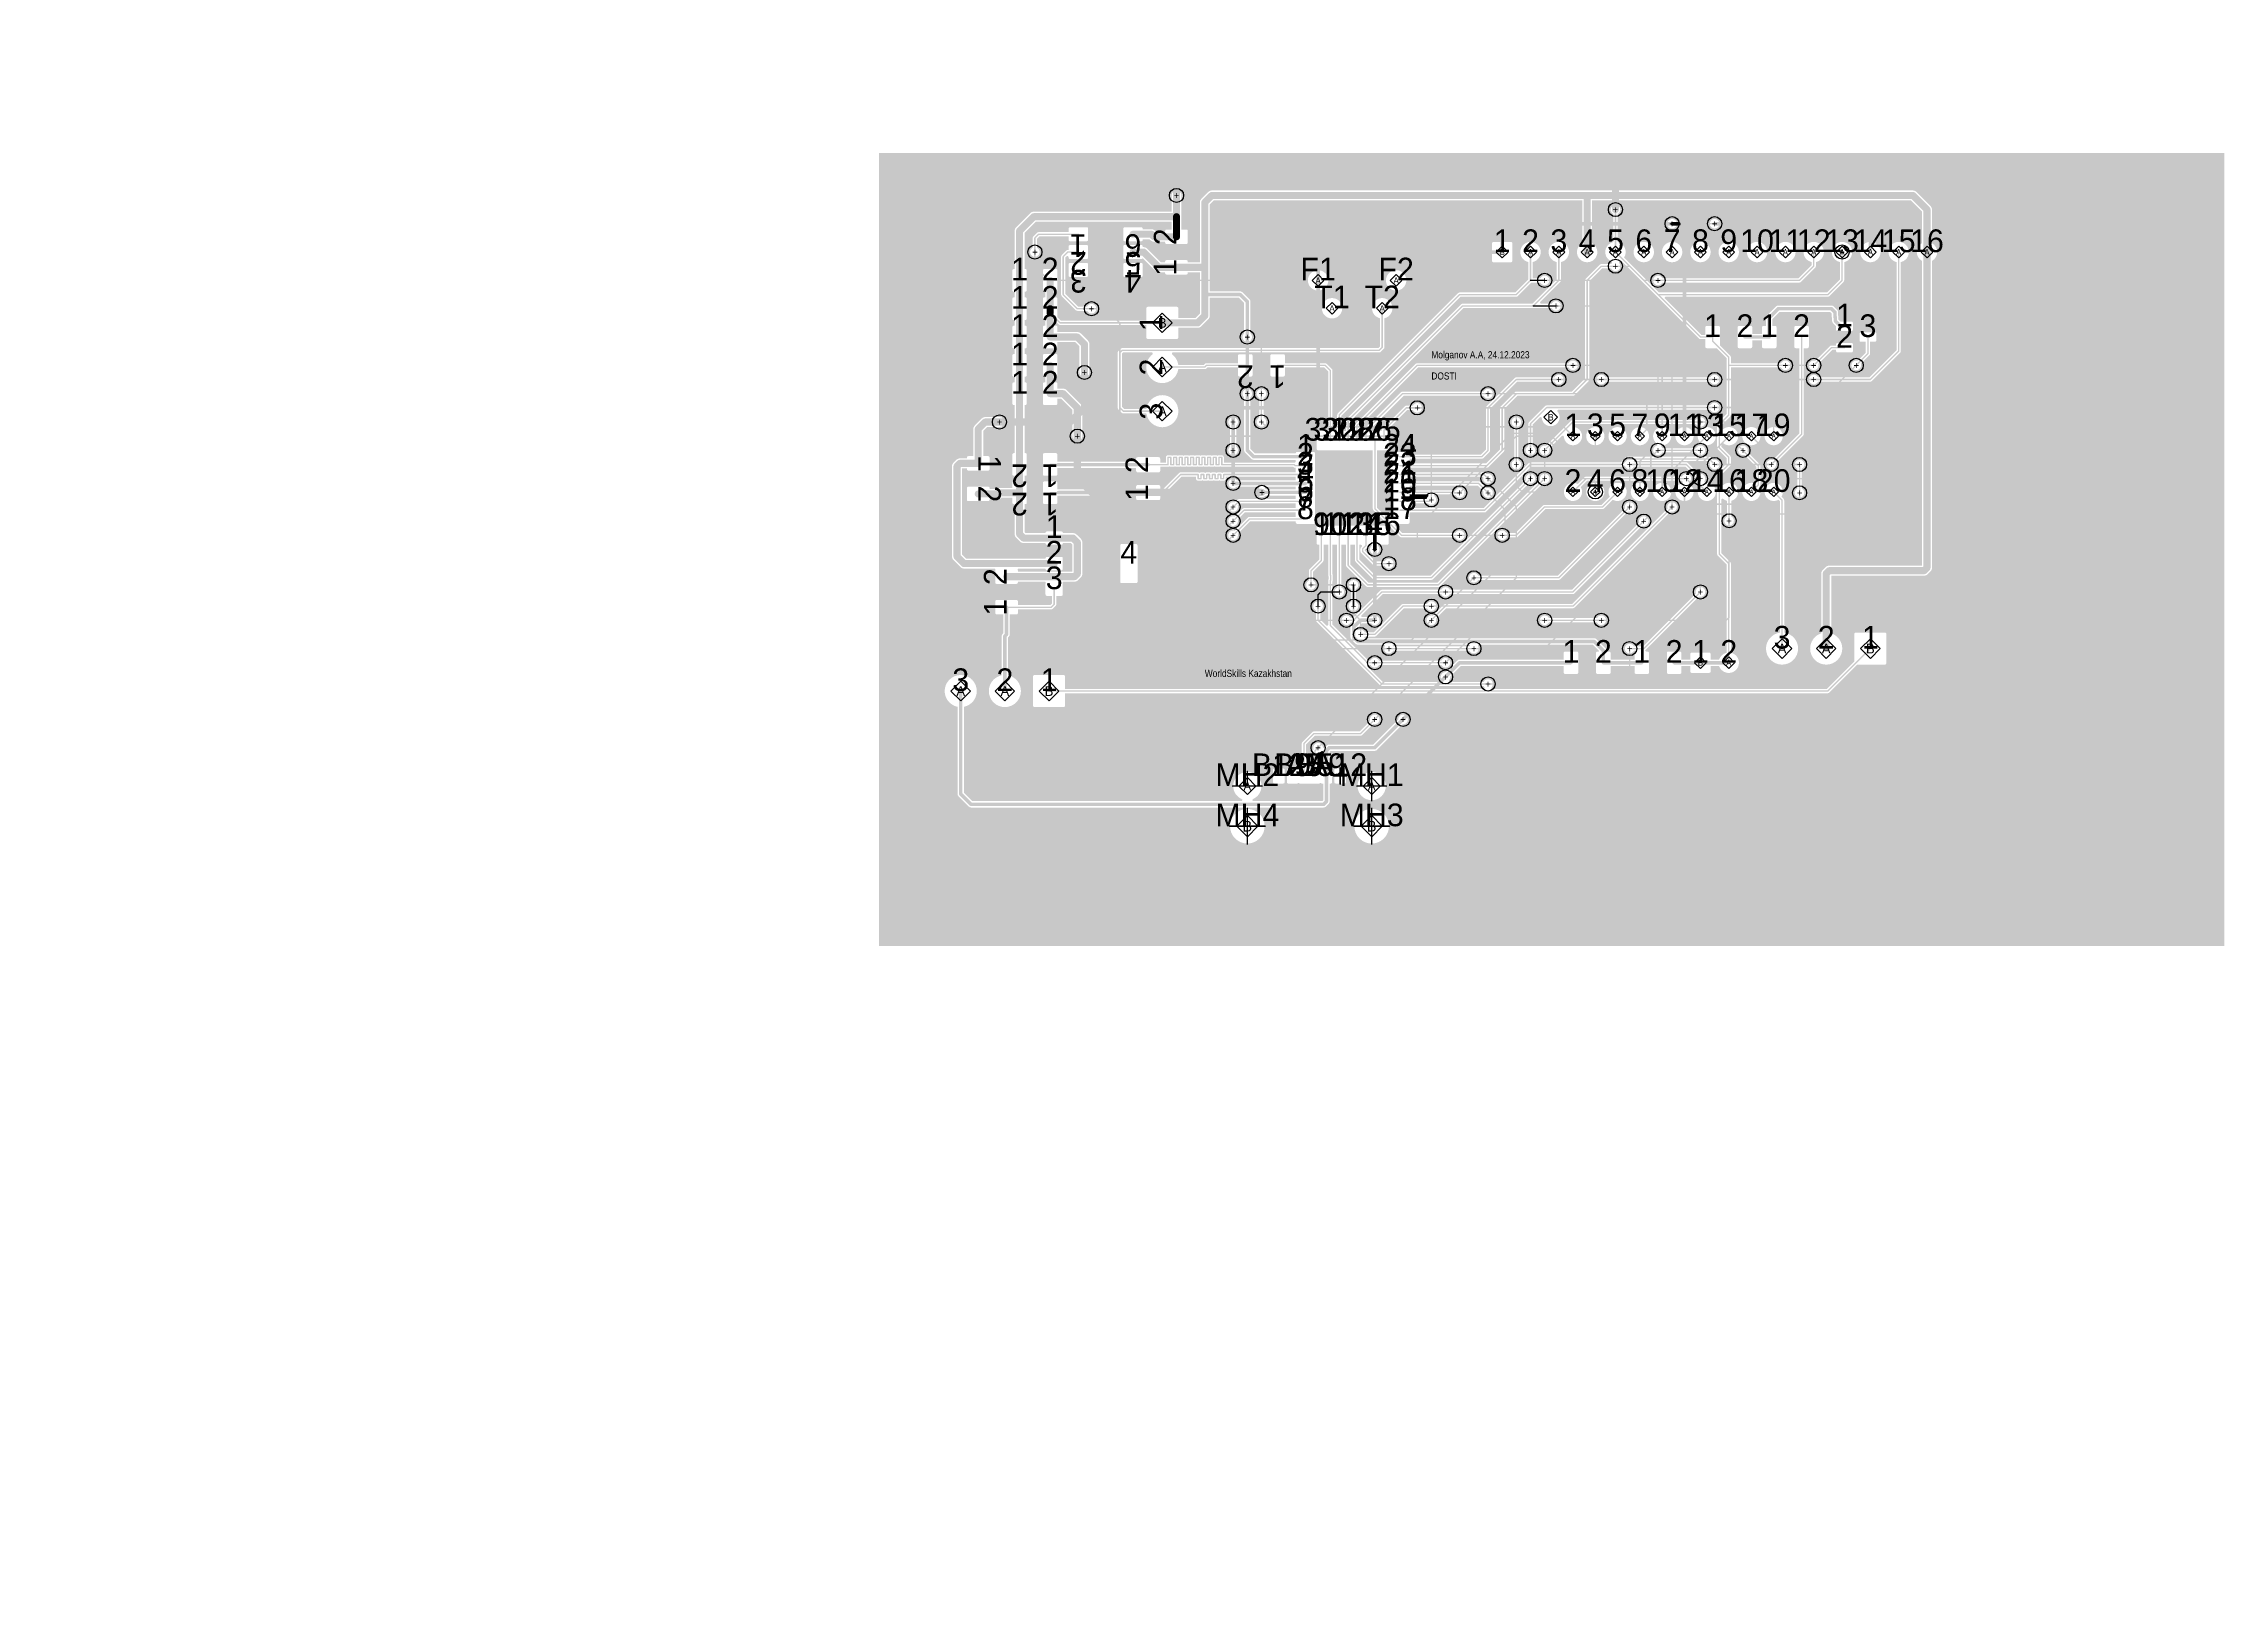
# Model space of a CAD drawing. Extents: x 0 to 196, y 0 to 139.
import ezdxf
from ezdxf.enums import TextEntityAlignment as Align

# ---------------------------------------------------------------- set-up
doc = ezdxf.new("R2010")
doc.units = 0
doc.layers.get('0').update_dxf_attribs({"linetype": 'CONTINUOUS'})
for name, color, linetype in [('ASSEMBLY', 12, 'CONTINUOUS'), ('COND', 80, 'CONTINUOUS'), ('COND2', 2, 'CONTINUOUS'), ('TEXT', 142, 'CONTINUOUS')]:
    doc.layers.add(name, color=color, linetype=linetype)

msp = doc.modelspace()

# ---------------------------------------------------------------- texts
at = {"layer": 'ASSEMBLY', "width": 0.88}
for s, p in [('Molganov A.A, 24.12.2023', (124.46, 111.125)), ('DOSTI', (124.46, 109.22)), ('WorldSkills Kazakhstan', (104.14, 82.55))]:
    msp.add_text(s, height=0.635, dxfattribs=at).set_placement(p)
at = {"layer": 'MANUFACTURING_NCDRILL_FIGURE'}
for s, height, p in [('+', 0.635, (101.6, 125.73)), ('+', 0.635, (140.97, 124.46)), ('+', 0.635, (146.05, 123.19)), ('+', 0.635, (146.05, 123.19)), ('+', 0.635, (149.86, 123.19)), ('+', 0.635, (149.86, 123.19)), ('+', 0.635, (88.9, 120.65)), ('B', 0.525, (130.81, 120.65)), ('A', 0.525, (133.35, 120.65)), ('A', 0.525, (135.89, 120.65)), ('A', 0.525, (138.43, 120.65)), ('A', 0.525, (140.97, 120.65)), ('+', 0.635, (140.97, 119.38)), ('A', 0.525, (143.51, 120.65)), ('A', 0.525, (146.05, 120.65)), ('A', 0.525, (148.59, 120.65)), ('A', 0.525, (151.13, 120.65)), ('A', 0.525, (153.67, 120.65)), ('A', 0.525, (156.21, 120.65)), ('A', 0.525, (158.75, 120.65)), ('A', 0.525, (161.29, 120.65)), ('+', 0.635, (161.29, 120.65)), ('+', 0.635, (161.29, 120.65)), ('A', 0.525, (163.83, 120.65)), ('A', 0.525, (166.37, 120.65)), ('A', 0.525, (168.91, 120.65)), ('A', 0.525, (114.3, 118.11)), ('A', 0.525, (121.3, 118.11)), ('+', 0.635, (134.62, 118.11)), ('+', 0.635, (144.78, 118.11)), ('+', 0.635, (93.98, 115.57)), ('A', 0.525, (115.55, 115.61)), ('A', 0.525, (120.05, 115.61)), ('+', 0.635, (135.636, 115.824)), ('B', 0.875, (100.33, 114.3)), ('+', 0.635, (107.95, 113.03)), ('+', 0.635, (93.345, 109.855)), ('A', 0.875, (100.33, 110.34)), ('+', 0.635, (137.16, 110.49)), ('+', 0.635, (156.21, 110.49)), ('+', 0.635, (158.75, 110.49)), ('+', 0.635, (162.56, 110.49)), ('+', 0.635, (107.95, 107.95)), ('+', 0.635, (109.22, 107.95)), ('+', 0.635, (129.54, 107.95)), ('+', 0.635, (135.89, 109.22)), ('+', 0.635, (139.7, 109.22)), ('+', 0.635, (149.86, 109.22)), ('+', 0.635, (158.75, 109.22)), ('+', 0.635, (85.725, 105.41)), ('A', 0.875, (100.33, 106.38)), ('+', 0.635, (106.68, 105.41)), ('+', 0.635, (109.22, 105.41)), ('+', 0.635, (123.19, 106.68)), ('+', 0.635, (132.08, 105.41)), ('B', 0.5999, (135.16, 105.84)), ('+', 0.635, (148.59, 105.41)), ('+', 0.635, (149.86, 106.7067)), ('+', 0.635, (92.71, 104.14)), ('A', 0.4249, (137.16, 104.14)), ('A', 0.4249, (139.16, 104.14)), ('A', 0.4249, (141.16, 104.14)), ('A', 0.4249, (143.16, 104.14)), ('A', 0.4249, (145.16, 104.14)), ('A', 0.4249, (147.16, 104.14)), ('A', 0.4249, (149.16, 104.14)), ('A', 0.4249, (151.16, 104.14)), ('A', 0.4249, (153.16, 104.14)), ('A', 0.4249, (155.16, 104.14)), ('+', 0.635, (106.68, 102.87)), ('+', 0.635, (132.08, 101.6)), ('+', 0.635, (133.35, 102.87)), ('+', 0.635, (134.62, 102.87)), ('+', 0.635, (142.24, 101.6)), ('+', 0.635, (144.78, 102.87)), ('+', 0.635, (148.59, 102.87)), ('+', 0.635, (149.86, 101.6)), ('+', 0.635, (152.4, 102.87)), ('+', 0.635, (154.94, 101.6)), ('+', 0.635, (157.48, 101.6)), ('+', 0.635, (106.68, 99.9)), ('+', 0.635, (129.54, 100.33)), ('+', 0.635, (133.35, 100.33)), ('+', 0.635, (134.62, 100.33)), ('+', 0.635, (147.32, 100.33)), ('+', 0.635, (148.59, 100.33)), ('+', 0.635, (106.68, 97.79)), ('+', 0.635, (109.26, 99.1)), ('+', 0.635, (124.46, 98.425)), ('+', 0.635, (127, 99.06)), ('+', 0.635, (129.54, 99.06)), ('A', 0.4249, (137.16, 99.14)), ('+', 0.635, (139.16, 99.14)), ('A', 0.4249, (139.16, 99.14)), ('A', 0.4249, (141.16, 99.14)), ('+', 0.635, (142.24, 97.79)), ('A', 0.4249, (143.16, 99.14)), ('A', 0.4249, (145.16, 99.14)), ('+', 0.635, (146.05, 97.79)), ('A', 0.4249, (147.16, 99.14)), ('A', 0.4249, (149.16, 99.14)), ('A', 0.4249, (151.16, 99.14)), ('A', 0.4249, (153.16, 99.14)), ('A', 0.4249, (155.16, 99.14)), ('+', 0.635, (157.48, 99.06)), ('+', 0.635, (106.68, 96.52)), ('+', 0.635, (143.51, 96.52)), ('+', 0.635, (151.16, 96.55)), ('+', 0.635, (106.68, 95.25)), ('+', 0.635, (119.38, 93.98)), ('+', 0.635, (127, 95.25)), ('+', 0.635, (130.81, 95.25)), ('+', 0.635, (120.65, 92.71)), ('+', 0.635, (113.665, 90.805)), ('+', 0.635, (116.205, 90.17)), ('+', 0.635, (117.475, 90.805)), ('+', 0.635, (125.73, 90.17)), ('+', 0.635, (125.73, 90.17)), ('+', 0.635, (128.27, 91.44)), ('+', 0.635, (148.59, 90.17)), ('+', 0.635, (114.3, 88.9)), ('+', 0.635, (117.475, 88.9)), ('+', 0.635, (124.46, 88.9)), ('+', 0.635, (116.84, 87.63)), ('+', 0.635, (118.11, 86.36)), ('+', 0.635, (119.38, 87.63)), ('+', 0.635, (124.46, 87.63)), ('+', 0.635, (134.62, 87.63)), ('+', 0.635, (139.7, 87.63)), ('+', 0.635, (120.65, 85.09)), ('+', 0.635, (128.27, 85.09)), ('+', 0.635, (142.24, 85.09)), ('A', 0.875, (155.91, 85.09)), ('A', 0.875, (159.87, 85.09)), ('B', 0.875, (163.83, 85.09)), ('+', 0.635, (119.38, 83.82)), ('+', 0.635, (119.38, 83.82)), ('+', 0.635, (125.73, 83.82)), ('+', 0.635, (125.73, 82.55)), ('B', 0.525, (148.59, 83.82)), ('A', 0.525, (151.13, 83.82)), ('A', 0.875, (82.25, 81.28)), ('A', 0.875, (86.21, 81.28)), ('B', 0.875, (90.17, 81.28)), ('+', 0.635, (129.54, 81.915)), ('+', 0.635, (119.38, 78.74)), ('+', 0.635, (121.92, 78.74)), ('+', 0.635, (114.3, 76.2)), ('A', 0.76, (107.955, 72.76)), ('A', 0.76, (119.105, 72.76)), ('B', 0.9499, (107.955, 69.16)), ('B', 0.9499, (119.105, 69.16))]:
    msp.add_text(s, height=height, dxfattribs=at).set_placement(p, align=Align.MIDDLE_CENTER)
at = {"layer": 'TEXT'}
for s, rotation, p in [('1', 180, (92.8, 122.25)), ('6', 180, (97.7, 122.25)), ('2', 90, (101.6, 122.02)), ('2', 180, (92.8, 120.65)), ('5', 180, (97.7, 120.65)), ('1', 90, (101.6, 119.28)), ('3', 180, (92.8, 119.05)), ('4', 180, (97.7, 119.05)), ('1', 90, (100.33, 114.3)), ('2', 90, (100.33, 110.34)), ('2', 180, (107.77, 110.49)), ('1', 180, (110.67, 110.49)), ('3', 90, (100.33, 106.38)), ('1', 270, (83.82, 101.7)), ('2', 90, (99.06, 101.58)), ('2', 180, (87.53, 101.6)), ('1', 180, (90.27, 101.6)), ('2', 270, (83.82, 98.96)), ('2', 180, (87.53, 99.06)), ('1', 180, (90.27, 99.06)), ('1', 90, (99.06, 99.08)), ('2', 90, (86.36, 91.54)), ('1', 90, (86.36, 88.8))]:
    msp.add_text(s, height=2.032, rotation=rotation, dxfattribs=at).set_placement(p, align=Align.CENTER)
for s, p in [('1', (130.81, 120.65)), ('2', (133.35, 120.65)), ('3', (135.89, 120.65)), ('4', (138.43, 120.65)), ('5', (140.97, 120.65)), ('6', (143.51, 120.65)), ('7', (146.05, 120.65)), ('8', (148.59, 120.65)), ('9', (151.13, 120.65)), ('10', (153.67, 120.65)), ('11', (156.21, 120.65)), ('12', (158.75, 120.65)), ('13', (161.29, 120.65)), ('14', (163.83, 120.65)), ('15', (166.37, 120.65)), ('16', (168.91, 120.65)), ('1', (87.53, 118.11)), ('2', (90.27, 118.11)), ('F1', (114.3, 118.11)), ('F2', (121.3, 118.11)), ('1', (87.53, 115.57)), ('2', (90.27, 115.57)), ('T1', (115.55, 115.61)), ('T2', (120.05, 115.61)), ('1', (161.51, 113.985)), ('1', (87.53, 113.03)), ('2', (90.27, 113.03)), ('1', (149.68, 113.03)), ('2', (152.58, 113.03)), ('1', (154.76, 113.03)), ('2', (157.66, 113.03)), ('2', (161.51, 112.075)), ('3', (163.61, 113.03)), ('1', (87.53, 110.49)), ('2', (90.27, 110.49)), ('1', (87.53, 107.95)), ('2', (90.27, 107.95)), ('32', (114.6, 103.738)), ('31', (115.4, 103.738)), ('30', (116.2, 103.738)), ('29', (117, 103.738)), ('28', (117.8, 103.738)), ('27', (118.6, 103.738)), ('26', (119.4, 103.738)), ('25', (120.2, 103.738)), ('1', (137.16, 104.14)), ('3', (139.16, 104.14)), ('5', (141.16, 104.14)), ('7', (143.16, 104.14)), ('9', (145.16, 104.14)), ('11', (147.16, 104.14)), ('13', (149.16, 104.14)), ('15', (151.16, 104.14)), ('17', (153.16, 104.14)), ('19', (155.16, 104.14)), ('1', (113.162, 102.3)), ('24', (121.638, 102.3)), ('4', (113.162, 99.9)), ('3', (113.162, 100.7)), ('2', (113.162, 101.5)), ('23', (121.638, 101.5)), ('22', (121.638, 100.7)), ('21', (121.638, 99.9)), ('5', (113.162, 99.1)), ('6', (113.162, 98.3)), ('20', (121.638, 99.1)), ('19', (121.638, 98.3)), ('2', (137.16, 99.14)), ('4', (139.16, 99.14)), ('6', (141.16, 99.14)), ('8', (143.16, 99.14)), ('10', (145.16, 99.14)), ('12', (147.16, 99.14)), ('14', (149.16, 99.14)), ('16', (151.16, 99.14)), ('18', (153.16, 99.14)), ('20', (155.16, 99.14)), ('8', (113.162, 96.7)), ('7', (113.162, 97.5)), ('18', (121.638, 97.5)), ('17', (121.638, 96.7)), ('1', (90.63, 95)), ('9', (114.6, 95.262)), ('10', (115.4, 95.262)), ('11', (116.2, 95.262)), ('12', (117, 95.262)), ('13', (117.8, 95.262)), ('14', (118.6, 95.262)), ('15', (119.4, 95.262)), ('16', (120.2, 95.262)), ('2', (90.63, 92.71)), ('4', (97.33, 92.71)), ('3', (90.63, 90.42)), ('3', (155.91, 85.09)), ('2', (159.87, 85.09)), ('1', (163.83, 85.09)), ('1', (136.98, 83.82)), ('2', (139.88, 83.82)), ('1', (143.33, 83.82)), ('2', (146.23, 83.82)), ('1', (148.59, 83.82)), ('2', (151.13, 83.82)), ('3', (82.25, 81.28)), ('2', (86.21, 81.28)), ('1', (90.17, 81.28)), ('MH2', (107.955, 72.76)), ('B12', (110.78, 73.66)), ('B9', (112.01, 73.66)), ('A5', (113.03, 73.66)), ('B5', (114.03, 73.66)), ('A9', (115.05, 73.66)), ('A12', (116.28, 73.66)), ('MH1', (119.105, 72.76)), ('MH4', (107.955, 69.16)), ('MH3', (119.105, 69.16))]:
    msp.add_text(s, height=2.032, dxfattribs=at).set_placement(p, align=Align.CENTER)

# ---------------------------------------------------------------- blocks, each defined once
blk = doc.blocks.new('FIGURE_CIRCLE')
blk.add_circle((0, 0), 0.5)
blk = doc.blocks.new('FIGURE_DIAMOND')
blk.add_lwpolyline([(-0.5, 0), (0, 0.5), (0.5, 0), (0, -0.5)], close=True)

# ---------------------------------------------------------------- hatches: boundary and pattern name
at = {"layer": 'COND'}
h = msp.add_hatch(color=256, dxfattribs=at)
h.paths.add_polyline_path([(74.93, 58.42), (74.93, 129.54), (195.58, 129.54), (195.58, 58.42)], flags=0)
h.paths.add_polyline_path([(119.796, 111.6524), (101.2838, 111.6524, 0.711516), (101.221, 111.471, -0.187345), (101.7508, 110.5733), (101.7578, 110.5307), (104.061, 110.5307), (104.1552, 110.6248, -0.198912), (104.29, 110.6807), (107.1178, 110.6807), (107.1178, 111.365, -0.414214), (107.245, 111.4922), (108.295, 111.4922, -0.414214), (108.4222, 111.365), (108.4222, 109.615, -0.414214), (108.295, 109.4878), (107.245, 109.4878, -0.414214), (107.1178, 109.615), (107.1178, 110.2993), (104.369, 110.2993), (104.2748, 110.2052, -0.198912), (104.14, 110.1493), (101.7578, 110.1493), (101.7508, 110.1067, -0.367303), (100.33, 108.9002, -0.414214), (98.8902, 110.34, -0.229805), (99.439, 111.471, 0.711516), (99.3762, 111.6524), (96.8091, 111.6524), (96.7107, 111.554), (96.7107, 106.759), (96.899, 106.5707), (98.9022, 106.5707), (98.9092, 106.6133, -0.367303), (100.33, 107.8198, -1), (100.33, 104.9402, -0.367303), (98.9092, 106.1467), (98.9022, 106.1893), (96.82, 106.1893, -0.198912), (96.6852, 106.2452), (96.3852, 106.5452, -0.198912), (96.3293, 106.68), (96.3293, 111.633, -0.198912), (96.3852, 111.7678), (96.5953, 111.9779, -0.198912), (96.7301, 112.0338), (119.717, 112.0338), (119.8593, 112.1761), (119.8593, 114.7144), (119.8212, 114.7243, -0.341975), (119.1352, 115.61, -1), (120.9648, 115.61, -0.341975), (120.2788, 114.7243), (120.2407, 114.7144), (120.2407, 112.0971, -0.198912), (120.1848, 111.9623), (119.9308, 111.7083, -0.198912)], flags=0)
h.paths.add_polyline_path([(146.482, 123.19, 1), (145.618, 123.19, 1)], flags=0)
h.paths.add_polyline_path([(106.394, 103.1938), (106.394, 105.0862, -0.215024), (106.248, 105.41, -1), (107.112, 105.41, -0.215024), (106.966, 105.0862), (106.966, 103.1938, -0.215024), (107.112, 102.87, -1), (106.248, 102.87, -0.215024)], flags=0)
h.paths.add_polyline_path([(117.2, 87.0061, -0.198821), (117.2837, 87.2082), (117.3414, 87.2659, 0.863667), (117.2214, 87.4272, -0.277357), (116.84, 87.198, -1), (116.84, 88.062, -0.285842), (117.2276, 87.8207), (117.396, 87.8207), (119.8802, 90.3048, -0.198912), (120.015, 90.3607), (125.3424, 90.3607, -0.622549), (126.1176, 90.3607), (137.081, 90.3607), (143.1003, 96.38), (143.0927, 96.4083, -0.065479), (143.078, 96.52, -2.414214), (143.51, 96.088, -0.065479), (143.3983, 96.1027), (143.37, 96.1103), (137.2948, 90.0352, -0.198912), (137.16, 89.9793), (126.1176, 89.9793, -0.622549), (125.3424, 89.9793), (120.094, 89.9793), (118.2041, 88.0894, 0.668046), (118.2759, 87.916), (119.0562, 87.916, -0.215024), (119.38, 88.062, -1), (119.38, 87.198, -0.215024), (119.0562, 87.344), (118.2283, 87.344), (117.7718, 86.8876), (117.7718, 86.8383, 0.55626), (117.9185, 86.7472, -0.115332), (118.11, 86.792, -0.285842), (118.4976, 86.5507), (119.301, 86.5507), (121.7852, 89.0348, -0.198912), (121.92, 89.0907), (124.0724, 89.0907, -0.285842), (124.46, 89.332, -1), (124.46, 88.468, -0.285842), (124.0724, 88.7093), (121.999, 88.7093), (119.5148, 86.2252, -0.198912), (119.38, 86.1693), (118.4976, 86.1693, -0.052229), (118.4497, 86.0931, 0.624911), (118.4896, 86.011), (139.065, 86.011, -0.198912), (139.2672, 85.9272), (140.0822, 85.1122, -0.198912), (140.166, 84.91), (140.166, 84.8222), (140.405, 84.8222, -0.414214), (140.5322, 84.695), (140.5322, 84.106), (142.6778, 84.106), (142.6778, 84.6951, -0.265674), (142.7405, 84.8047), (142.7656, 84.8194), (142.7656, 84.8993), (142.6276, 84.8993, -0.285842), (142.24, 84.658, -1), (142.24, 85.522, -0.285842), (142.6276, 85.2807), (143.431, 85.2807), (148.1803, 90.03), (148.1727, 90.0583, -0.065479), (148.158, 90.17, -2.414214), (148.59, 89.738, -0.065479), (148.4783, 89.7527), (148.45, 89.7603), (143.6854, 84.9957, 0.668333), (143.7572, 84.8222), (143.855, 84.8222, -0.414214), (143.9822, 84.695), (143.9822, 82.945, -0.414214), (143.855, 82.8178), (142.805, 82.8178, -0.414214), (142.6778, 82.945), (142.6778, 83.534), (140.5322, 83.534), (140.5322, 82.945, -0.414214), (140.405, 82.8178), (139.355, 82.8178, -0.414214), (139.2278, 82.945), (139.2278, 84.695, -0.414214), (139.355, 84.8222), (139.4407, 84.8222, 0.668914), (139.4766, 84.909), (138.9466, 85.439), (128.7426, 85.439, 0.563206), (128.6527, 85.2903, -0.121133), (128.702, 85.09, -0.414214), (128.27, 84.658, -0.285842), (127.8824, 84.8993), (121.0376, 84.8993, -0.285842), (120.65, 84.658, -0.414214), (120.218, 85.09, -0.121133), (120.2673, 85.2903, 0.563206), (120.1774, 85.439), (117.8687, 85.439, -0.198912), (117.6665, 85.5228), (117.2837, 85.9056, -0.198821), (117.2, 86.1077)], flags=0)
h.paths.add_polyline_path([(80.8102, 81.28, -1), (83.6898, 81.28, -0.348927), (82.5753, 79.8774), (82.536, 79.8683), (82.536, 72.1734), (83.3034, 71.406), (107.4028, 71.406, 0.810683), (107.4438, 71.6005, -0.297206), (106.6878, 72.76, -1), (109.2222, 72.76, -0.297206), (108.4662, 71.6005, 0.810683), (108.5072, 71.406), (114.6775, 71.406), (114.764, 71.4925), (114.764, 72.9828), (114.67, 72.9828, -0.173295), (114.5894, 73.0116, 0.357237), (114.4606, 73.0116, -0.173295), (114.38, 72.9828), (112.68, 72.9828, -0.173295), (112.5994, 73.0116, 0.357237), (112.4706, 73.0116, -0.173295), (112.39, 72.9828), (111.63, 72.9828, -0.414214), (111.5028, 73.11), (111.5028, 74.21, -0.414214), (111.63, 74.3372), (112.39, 74.3372, -0.173295), (112.4706, 74.3084, 0.357237), (112.5994, 74.3084, -0.173295), (112.68, 74.3372), (112.8393, 74.3372), (112.8393, 76.581, -0.198912), (112.8952, 76.7158), (113.7842, 77.6048, -0.198912), (113.919, 77.6607), (118.031, 77.6607), (118.9703, 78.6), (118.9627, 78.6283, -0.065479), (118.948, 78.74, -2.414214), (119.38, 78.308, -0.065479), (119.2683, 78.3227), (119.24, 78.3303), (118.2448, 77.3352, -0.198912), (118.11, 77.2793), (113.998, 77.2793), (113.2207, 76.502), (113.2207, 74.3372), (113.8393, 74.3372), (113.8393, 75.93, -0.190939), (113.8911, 76.0607, -0.08227), (113.868, 76.2, -0.414214), (114.3, 76.632, -0.374677), (114.728, 76.2589, 0.620097), (114.9005, 76.2009), (115.1018, 76.4022, -0.198912), (115.304, 76.486), (119.2616, 76.486), (121.4883, 78.7127), (121.488, 78.7342), (121.488, 78.74, -2.414214), (121.92, 78.308), (121.9142, 78.308), (121.8927, 78.3083), (119.5822, 75.9978, -0.198912), (119.38, 75.914), (115.4224, 75.914), (115.336, 75.8276), (115.336, 74.3372), (115.43, 74.3372, -0.414214), (115.5572, 74.21), (115.5572, 73.11, -0.414214), (115.43, 72.9828), (115.336, 72.9828), (115.336, 71.3741, -0.198912), (115.2522, 71.1719), (114.9981, 70.9178, -0.198912), (114.7959, 70.834), (83.185, 70.834, -0.198912), (82.9828, 70.9178), (82.0478, 71.8528, -0.198912), (81.964, 72.055), (81.964, 79.8683), (81.9247, 79.8774, -0.348927)], flags=0)
h.paths.add_polyline_path([(109.5072, 69.16, 1), (106.4028, 69.16, 1)], flags=0)
h.paths.add_polyline_path([(93.1547, 104.14, -1), (92.2653, 104.14), (92.2653, 106.4958), (91.2558, 107.5053), (90.9172, 107.5053), (90.9172, 107.06, -0.414214), (90.79, 106.9328), (89.75, 106.9328, -0.414214), (89.6228, 107.06), (89.6228, 108.84, -0.414214), (89.75, 108.9672), (89.8253, 108.9672), (89.8253, 109.4728), (89.75, 109.4728, -0.414214), (89.6228, 109.6), (89.6228, 111.38, -0.414214), (89.75, 111.5072), (90.79, 111.5072, -0.414214), (90.9172, 111.38), (90.9172, 109.6, -0.414214), (90.79, 109.4728), (90.7147, 109.4728), (90.7147, 108.9672), (90.79, 108.9672, -0.414214), (90.9172, 108.84), (90.9172, 108.3947), (91.4402, 108.3947, -0.198796), (91.7545, 108.2645), (93.0245, 106.9945, -0.198796), (93.1547, 106.6802)], flags=0)
h.paths.add_polyline_path([(92.05, 122.8772), (93.55, 122.8772, -0.414214), (93.6772, 122.75), (93.6772, 121.75, -0.414214), (93.55, 121.6228), (92.05, 121.6228, -0.414214), (91.9228, 121.75), (91.9228, 122.0593), (89.309, 122.0593), (89.0907, 121.841), (89.0907, 121.0376, -0.285842), (89.332, 120.65, -1), (88.468, 120.65, -0.285842), (88.7093, 121.0376), (88.7093, 121.92, -0.198912), (88.7652, 122.0548), (89.0952, 122.3848, -0.198912), (89.23, 122.4407), (91.9228, 122.4407), (91.9228, 122.75, -0.414214)], flags=0)
h.paths.add_polyline_path([(143.9777, 99.14, 1), (142.3423, 99.14, 1)], flags=0)
h.paths.add_polyline_path([(140.3423, 99.14, -2.414214), (141.16, 98.3223, -0.126552), (140.7654, 98.4238), (140.7319, 98.4422), (139.9448, 97.6552, -0.198912), (139.81, 97.5993), (134.699, 97.5993), (132.2148, 95.1152, -0.198912), (132.08, 95.0593), (131.1976, 95.0593, -0.285842), (130.81, 94.818, -1), (130.81, 95.682, -0.285842), (131.1976, 95.4407), (132.001, 95.4407), (134.4852, 97.9248, -0.198912), (134.62, 97.9807), (139.731, 97.9807), (140.4622, 98.7119), (140.4438, 98.7454, -0.126552)], flags=0)
h.paths.add_polyline_path([(157.2893, 99.4476), (157.2893, 101.2124, -0.285842), (157.048, 101.6, -1), (157.912, 101.6, -0.285842), (157.6707, 101.2124), (157.6707, 99.4476, -0.285842), (157.912, 99.06, -1), (157.048, 99.06, -0.285842)], flags=0)
h.paths.add_polyline_path([(134.62, 87.198, -1), (134.62, 88.062, -0.285842), (135.0076, 87.8207), (139.3124, 87.8207, -0.285842), (139.7, 88.062, -1), (139.7, 87.198, -0.285842), (139.3124, 87.4393), (135.0076, 87.4393, -0.285842)], flags=0)
h.paths.add_polyline_path([(139.9777, 99.14, 1), (138.3423, 99.14, 1)], flags=0)
h.paths.add_polyline_path([(149.9777, 104.14, 1), (148.3423, 104.14, 1)], flags=0)
h.paths.add_polyline_path([(147.9777, 104.14, 1), (146.3423, 104.14, 1)], flags=0)
h.paths.add_polyline_path([(134.7317, 103.2873), (134.76, 103.2797), (137.0252, 105.5448, -0.198912), (137.16, 105.6007), (148.2024, 105.6007, -0.285842), (148.59, 105.842, -1), (148.59, 104.978, -0.285842), (148.2024, 105.2193), (137.239, 105.2193), (137.1488, 105.1291, 0.644585), (137.214, 104.9559, -0.394992), (137.9777, 104.14, -0.414214), (137.16, 103.3223, -0.394992), (136.3441, 104.086, 0.644585), (136.1709, 104.1512), (135.0297, 103.01), (135.0373, 102.9817, -0.065479), (135.052, 102.87, -2.414214), (134.62, 103.302, -0.065479)], flags=0)
h.paths.add_polyline_path([(145.9777, 99.14, 1), (144.3423, 99.14, 1)], flags=0)
h.paths.add_polyline_path([(163.4193, 111.619), (163.4193, 112.6028), (162.985, 112.6028, -0.414214), (162.8578, 112.73), (162.8578, 113.33, -0.414214), (162.985, 113.4572), (164.235, 113.4572, -0.414214), (164.3622, 113.33), (164.3622, 112.73, -0.414214), (164.235, 112.6028), (163.8007, 112.6028), (163.8007, 111.54, -0.198912), (163.7448, 111.4052), (162.9697, 110.63), (162.9773, 110.6017, -0.065479), (162.992, 110.49, -2.414214), (162.56, 110.922, -0.065479), (162.6717, 110.9073), (162.7, 110.8997)], flags=0)
h.paths.add_polyline_path([(159.182, 110.49, -2.414214), (158.75, 110.922, -0.065479), (158.8617, 110.9073), (158.89, 110.8997), (160.2002, 112.2098, -0.198912), (160.335, 112.2657), (160.7578, 112.2657), (160.7578, 112.375, -0.414214), (160.885, 112.5022), (162.135, 112.5022, -0.414214), (162.2622, 112.375), (162.2622, 111.775, -0.414214), (162.135, 111.6478), (160.885, 111.6478, -0.414214), (160.7578, 111.775), (160.7578, 111.8843), (160.414, 111.8843), (159.1597, 110.63), (159.1673, 110.6017, -0.065479)], flags=0)
h.paths.add_polyline_path([(158.75, 109.652, -0.285842), (159.1376, 109.4107), (163.751, 109.4107), (166.1793, 111.839), (166.1793, 119.7544), (166.1412, 119.7643, -0.341975), (165.4552, 120.65, -1), (167.2848, 120.65, -0.341975), (166.5988, 119.7643), (166.5607, 119.7544), (166.5607, 111.76, -0.198912), (166.5048, 111.6252), (163.9648, 109.0852, -0.198912), (163.83, 109.0293), (159.1376, 109.0293, -0.285842), (158.75, 108.788, -1)], flags=0)
h.paths.add_polyline_path([(157.8352, 120.65, -1), (159.6648, 120.65, -0.341975), (158.9788, 119.7643), (158.9407, 119.7544), (158.9407, 119.38, -0.198912), (158.8848, 119.2452), (157.6148, 117.9752, -0.198912), (157.48, 117.9193), (145.1676, 117.9193, -0.285842), (144.78, 117.678, -1), (144.78, 118.542, -0.285842), (145.1676, 118.3007), (157.401, 118.3007), (158.5593, 119.459), (158.5593, 119.7544), (158.5212, 119.7643, -0.341975)], flags=0)
h.paths.add_polyline_path([(155.0517, 102.0173), (155.08, 102.0097), (157.4693, 104.399), (157.4693, 112.0278), (157.135, 112.0278, -0.414214), (157.0078, 112.155), (157.0078, 113.905, -0.414214), (157.135, 114.0322), (158.185, 114.0322, -0.414214), (158.3122, 113.905), (158.3122, 112.155, -0.414214), (158.185, 112.0278), (157.8507, 112.0278), (157.8507, 104.32, -0.198912), (157.7948, 104.1852), (155.3497, 101.74), (155.3573, 101.7117, -0.065479), (155.372, 101.6, -2.414214), (154.94, 102.032, -0.065479)], flags=0)
h.paths.add_polyline_path([(155.9777, 104.14, 1), (154.3423, 104.14, 1)], flags=0)
h.paths.add_polyline_path([(141.9777, 104.14, 1), (140.3423, 104.14, 1)], flags=0)
h.paths.add_polyline_path([(139.9777, 104.14, 1), (138.3423, 104.14, 1)], flags=0)
h.paths.add_polyline_path([(129.8952, 119.8624), (129.8952, 121.4376, -0.413983), (130.0224, 121.5648), (131.5976, 121.5648, -0.413983), (131.7248, 121.4376), (131.7248, 119.8624, -0.413983), (131.5976, 119.7352), (130.0224, 119.7352, -0.413983)], flags=0)
h.paths.add_polyline_path([(91.9228, 118.55), (91.9228, 119.55, -0.414214), (92.05, 119.6772), (93.55, 119.6772, -0.414214), (93.6772, 119.55), (93.6772, 118.55, -0.414214), (93.55, 118.4228), (92.05, 118.4228, -0.414214)], flags=0)
h.paths.add_polyline_path([(96.8228, 118.55), (96.8228, 119.55, -0.414214), (96.95, 119.6772), (98.45, 119.6772, -0.414214), (98.5772, 119.55), (98.5772, 118.55, -0.414214), (98.45, 118.4228), (96.95, 118.4228, -0.414214)], flags=0)
h.paths.add_polyline_path([(96.5528, 91.085), (96.5528, 94.335, -0.414214), (96.68, 94.4622), (97.98, 94.4622, -0.414214), (98.1072, 94.335), (98.1072, 91.085, -0.414214), (97.98, 90.9578), (96.68, 90.9578, -0.414214)], flags=0)
h.paths.add_polyline_path([(116.4648, 115.61, 1), (114.6352, 115.61, 1)], flags=0)
h.paths.add_polyline_path([(122.2148, 118.11, 1), (120.3852, 118.11, 1)], flags=0)
h.paths.add_polyline_path([(115.2148, 118.11, 1), (113.3852, 118.11, 1)], flags=0)
h.paths.add_polyline_path([(144.4248, 120.65, 1), (142.5952, 120.65, 1)], flags=0)
h.paths.add_polyline_path([(152.0448, 120.65, 1), (150.2152, 120.65, 1)], flags=0)
h.paths.add_polyline_path([(149.5048, 120.65, 1), (147.6752, 120.65, 1)], flags=0)
h.paths.add_polyline_path([(146.9648, 120.65, 1), (145.1352, 120.65, 1)], flags=0)
h.paths.add_polyline_path([(157.1248, 120.65, 1), (155.2952, 120.65, 1)], flags=0)
h.paths.add_polyline_path([(154.5848, 120.65, 1), (152.7552, 120.65, 1)], flags=0)
h.paths.add_polyline_path([(164.7448, 120.65, 1), (162.9152, 120.65, 1)], flags=0)
h.paths.add_polyline_path([(109.0293, 105.7976), (109.0293, 107.5624, -0.285842), (108.788, 107.95, -1), (109.652, 107.95, -0.285842), (109.4107, 107.5624), (109.4107, 105.7976, -0.285842), (109.652, 105.41, -1), (108.788, 105.41, -0.285842)], flags=0)
h.paths.add_polyline_path([(111.3072, 73.1099, -0.413983), (111.1801, 72.9828), (110.3799, 72.9828, -0.413983), (110.2528, 73.1099), (110.2528, 74.2101, -0.413983), (110.3799, 74.3372), (111.1801, 74.3372, -0.413983), (111.3072, 74.2101)], flags=0)
h.paths.add_polyline_path([(116.8072, 73.1099, -0.413983), (116.6801, 72.9828), (115.8799, 72.9828, -0.413983), (115.7528, 73.1099), (115.7528, 74.2101, -0.413983), (115.8799, 74.3372), (116.6801, 74.3372, -0.413983), (116.8072, 74.2101)], flags=0)
h.paths.add_polyline_path([(120.3722, 72.76, 1), (117.8378, 72.76, 1)], flags=0)
h.paths.add_polyline_path([(120.6572, 69.16, 1), (117.5528, 69.16, 1)], flags=0)
h.paths.add_polyline_path([(155.16, 98.3223, -2.414214), (155.9777, 99.14, -0.126552), (155.8762, 98.7454), (155.8578, 98.7119), (156.0448, 98.5248, -0.198912), (156.1007, 98.39), (156.1007, 86.5178), (156.1433, 86.5108, -0.367303), (157.3498, 85.09, -1), (154.4702, 85.09, -0.367303), (155.6767, 86.5108), (155.7193, 86.5178), (155.7193, 98.311), (155.5874, 98.4429, -0.138384)], flags=0)
h.paths.add_polyline_path([(139.7, 109.652, -0.285842), (140.0876, 109.4107), (149.4724, 109.4107, -0.285842), (149.86, 109.652, -1), (149.86, 108.788, -0.285842), (149.4724, 109.0293), (140.0876, 109.0293, -0.285842), (139.7, 108.788, -1)], flags=0)
h.paths.add_polyline_path([(143.9777, 104.14, 1), (142.3423, 104.14, 1)], flags=0)
h.paths.add_polyline_path([(144.6641, 103.2862, 0.635649), (144.6947, 103.4676, -0.246167), (144.3423, 104.14, -1), (145.9777, 104.14, -0.407234), (145.1795, 103.3225, 0.635661), (145.1054, 103.1541, -0.065235), (145.1676, 103.0607), (148.2024, 103.0607, -0.285842), (148.59, 103.302, -1), (148.59, 102.438, -0.285842), (148.2024, 102.6793), (145.1676, 102.6793, -0.285842), (144.78, 102.438, -0.414214), (144.348, 102.87, -0.336696)], flags=0)
h.paths.add_polyline_path([(153.9777, 104.14, 1), (152.3423, 104.14, 1)], flags=0)
h.paths.add_polyline_path([(152.4, 102.438, -2.414214), (152.832, 102.87, -0.065479), (152.8173, 102.7583), (152.8097, 102.73), (153.9178, 101.6218, -0.198912), (153.9737, 101.487), (153.9737, 99.763, -0.198912), (153.9178, 99.6282), (153.8578, 99.5681), (153.8762, 99.5346, -0.126552), (153.9777, 99.14, -2.414214), (153.16, 99.9577), (153.1603, 99.9577, -0.092172), (153.4542, 99.903, 0.526569), (153.5923, 99.9978), (153.5923, 101.408), (152.54, 102.4603), (152.5117, 102.4527, -0.065479)], flags=0)
h.paths.add_polyline_path([(134.801, 106.8974), (149.4724, 106.8974, -0.285842), (149.86, 107.1387, -1), (149.86, 106.2747, -0.285842), (149.4724, 106.516), (135.8593, 106.516, 0.633307), (135.7808, 106.3499, -0.173621), (135.9634, 105.84, -0.414214), (135.16, 105.0366, -0.385855), (134.3604, 105.7616, 0.633132), (134.1875, 105.8235), (133.5407, 105.1767), (133.5407, 103.2576, -0.285842), (133.782, 102.87, -1), (132.918, 102.87, -0.285842), (133.1593, 103.2576), (133.1593, 105.2557, -0.198912), (133.2152, 105.3905), (134.6662, 106.8415, -0.198912)], flags=0)
h.paths.add_polyline_path([(131.8893, 101.9876), (131.8893, 105.0224, -0.285842), (131.648, 105.41, -1), (132.512, 105.41, -0.285842), (132.2707, 105.0224), (132.2707, 101.9876, -0.285842), (132.512, 101.6, -1), (131.648, 101.6, -0.285842)], flags=0)
h.paths.add_polyline_path([(124.9901, 88.4298), (125.5952, 89.0348, -0.198912), (125.73, 89.0907), (137.081, 89.0907), (145.6403, 97.65), (145.6327, 97.6783, -0.065479), (145.618, 97.79, -2.414214), (146.05, 97.358, -0.065479), (145.9383, 97.3727), (145.91, 97.3803), (137.2948, 88.7652, -0.198912), (137.16, 88.7093), (125.809, 88.7093), (124.8697, 87.77), (124.8773, 87.7417, -0.065479), (124.892, 87.63, -2.414214), (124.46, 88.062, -0.065479), (124.5717, 88.0473), (124.6, 88.0397)], flags=0)
h.paths.add_polyline_path([(138.35, 100.5207), (146.9324, 100.5207, -0.285842), (147.32, 100.762, -0.414214), (147.752, 100.33, -0.226777), (147.5912, 99.9937, 0.505307), (147.5984, 99.8303, -0.25664), (147.9777, 99.14, -1), (146.3423, 99.14, -0.328494), (146.9174, 99.9209, 0.512231), (146.9696, 100.0773, -0.041917), (146.9324, 100.1393), (138.429, 100.1393), (137.8571, 99.5674, -0.138384), (137.9777, 99.14, -2.414214), (137.16, 99.9577, -0.126552), (137.5546, 99.8562), (137.5881, 99.8378), (138.2152, 100.4648, -0.198912)], flags=0)
h.paths.add_polyline_path([(141.808, 97.79, -2.414214), (142.24, 97.358, -0.065479), (142.1283, 97.3727), (142.1, 97.3803), (136.0248, 91.3052, -0.198912), (135.89, 91.2493), (128.6576, 91.2493, -0.285842), (128.27, 91.008, -1), (128.27, 91.872, -0.285842), (128.6576, 91.6307), (135.811, 91.6307), (141.8303, 97.65), (141.8227, 97.6783, -0.065479)], flags=0)
h.paths.add_polyline_path([(117.2843, 89.2876), (117.2843, 90.4174, -0.285842), (117.043, 90.805, -1), (117.907, 90.805, -0.285842), (117.6657, 90.4174), (117.6657, 89.2876, -0.285842), (117.907, 88.9, -1), (117.043, 88.9, -0.285842)], flags=0)
h.paths.add_polyline_path([(92.05, 121.2772), (93.55, 121.2772, -0.414214), (93.6772, 121.15), (93.6772, 120.15, -0.414214), (93.55, 120.0228), (92.05, 120.0228, -0.414214), (91.9228, 120.15), (91.9228, 120.1985, 0.668333), (91.7493, 120.2703), (91.6307, 120.1517), (91.6307, 116.919), (92.789, 115.7607), (93.5924, 115.7607, -0.285842), (93.98, 116.002, -1), (93.98, 115.138, -0.285842), (93.5924, 115.3793), (92.71, 115.3793, -0.198912), (92.5752, 115.4352), (91.3052, 116.7052, -0.198912), (91.2493, 116.84), (91.2493, 120.2307, -0.198912), (91.3052, 120.3655), (91.7245, 120.7848, -0.198912), (91.8593, 120.8407), (91.9228, 120.8407), (91.9228, 121.15, -0.414214)], flags=0)
h.paths.add_polyline_path([(93.1547, 91.7938, -0.198796), (93.0245, 91.4795), (92.7705, 91.2255, -0.198796), (92.4562, 91.0953), (91.4864, 91.0953, 0.551645), (91.3948, 90.9499, -0.111585), (91.4072, 90.8952), (91.4072, 89.945, -0.414214), (91.28, 89.8178), (90.8207, 89.8178), (90.8207, 89.054, -0.198912), (90.7648, 88.9192), (90.5108, 88.6652, -0.198912), (90.376, 88.6093), (87.3772, 88.6093), (87.3772, 88.28, -0.414214), (87.25, 88.1528), (86.646, 88.1528), (86.646, 86.36, -0.198912), (86.5622, 86.1578), (86.496, 86.0916), (86.496, 82.6917), (86.5353, 82.6826, -0.348927), (87.6498, 81.28, -1), (84.7702, 81.28, -0.348927), (85.8847, 82.6826), (85.924, 82.6917), (85.924, 86.21, -0.198912), (86.0078, 86.4122), (86.074, 86.4784), (86.074, 88.1528), (85.47, 88.1528, -0.414214), (85.3428, 88.28), (85.3428, 89.32, -0.414214), (85.47, 89.4472), (87.25, 89.4472, -0.414214), (87.3772, 89.32), (87.3772, 88.9907), (90.297, 88.9907), (90.4393, 89.133), (90.4393, 89.8178), (89.98, 89.8178, -0.414214), (89.8528, 89.945), (89.8528, 90.8952, -0.111585), (89.8652, 90.9499, 0.551645), (89.7736, 91.0953), (87.3772, 91.0953), (87.3772, 91.02, -0.414214), (87.25, 90.8928), (85.47, 90.8928, -0.414214), (85.3428, 91.02), (85.3428, 92.06, -0.118029), (85.3566, 92.1176, 0.559886), (85.2661, 92.2653), (82.5498, 92.2653, -0.198796), (82.2355, 92.3955), (81.6005, 93.0305, -0.198796), (81.4703, 93.3448), (81.4703, 101.4462, -0.198796), (81.6005, 101.7605), (81.8545, 102.0145, -0.198796), (82.1688, 102.1447), (82.8028, 102.1447), (82.8028, 102.22, -0.414214), (82.93, 102.3472), (83.3753, 102.3472), (83.3753, 104.7752, -0.198796), (83.5055, 105.0895), (84.1405, 105.7245, -0.198796), (84.4548, 105.8547), (85.725, 105.8547, -1), (85.725, 104.9653), (84.6392, 104.9653), (84.2647, 104.5908), (84.2647, 102.3472), (84.71, 102.3472, -0.414214), (84.8372, 102.22), (84.8372, 101.18, -0.414214), (84.71, 101.0528), (82.93, 101.0528, -0.414214), (82.8028, 101.18), (82.8028, 101.2553), (82.3597, 101.2553), (82.3597, 93.5292), (82.7342, 93.1547), (89.8484, 93.1547), (89.8536, 93.1996, -0.380817), (89.98, 93.3122), (91.28, 93.3122, -0.414214), (91.4072, 93.185), (91.4072, 92.235, -0.414214), (91.28, 92.1078), (89.98, 92.1078, -0.380817), (89.8536, 92.2204), (89.8484, 92.2653), (87.4539, 92.2653, 0.559886), (87.3634, 92.1176, -0.118029), (87.3772, 92.06), (87.3772, 91.9847), (92.2653, 91.9847), (92.2653, 94.4308), (92.1408, 94.5553), (91.4116, 94.5553), (91.4064, 94.5104, -0.380817), (91.28, 94.3978), (89.98, 94.3978, -0.380817), (89.8536, 94.5104), (89.8484, 94.5553), (87.8798, 94.5553, -0.198796), (87.5655, 94.6855), (87.2155, 95.0355, -0.198796), (87.0853, 95.3498), (87.0853, 98.0428), (87.01, 98.0428, -0.414214), (86.8828, 98.17), (86.8828, 98.6153), (85.906, 98.6153, -0.172633), (85.625, 98.5153), (84.8372, 98.5153), (84.8372, 98.44, -0.414214), (84.71, 98.3128), (82.93, 98.3128, -0.414214), (82.8028, 98.44), (82.8028, 99.48, -0.414214), (82.93, 99.6072), (84.71, 99.6072, -0.414214), (84.8372, 99.48), (84.8372, 99.4047), (85.444, 99.4047, -0.172633), (85.725, 99.5047), (86.8828, 99.5047), (86.8828, 99.95, -0.414214), (87.01, 100.0772), (87.0853, 100.0772), (87.0853, 100.5828), (87.01, 100.5828, -0.414214), (86.8828, 100.71), (86.8828, 102.49, -0.414214), (87.01, 102.6172), (87.0853, 102.6172), (87.0853, 106.9328), (87.01, 106.9328, -0.414214), (86.8828, 107.06), (86.8828, 108.84, -0.414214), (87.01, 108.9672), (87.0853, 108.9672), (87.0853, 109.4728), (87.01, 109.4728, -0.414214), (86.8828, 109.6), (86.8828, 111.38, -0.414214), (87.01, 111.5072), (87.0853, 111.5072), (87.0853, 112.0128), (87.01, 112.0128, -0.414214), (86.8828, 112.14), (86.8828, 113.92, -0.414214), (87.01, 114.0472), (87.0853, 114.0472), (87.0853, 114.5528), (87.01, 114.5528, -0.414214), (86.8828, 114.68), (86.8828, 116.46, -0.414214), (87.01, 116.5872), (87.0853, 116.5872), (87.0853, 117.0928), (87.01, 117.0928, -0.414214), (86.8828, 117.22), (86.8828, 119, -0.414214), (87.01, 119.1272), (87.0853, 119.1272), (87.0853, 122.5552, -0.198796), (87.2155, 122.8695), (88.4855, 124.1395, -0.198796), (88.7998, 124.2697), (101.1553, 124.2697), (101.1553, 125.73, -1), (102.0447, 125.73), (102.0447, 122.6672), (102.49, 122.6672, -0.414214), (102.6172, 122.54), (102.6172, 121.5, -0.414214), (102.49, 121.3728), (100.71, 121.3728, -0.414214), (100.5828, 121.5), (100.5828, 121.5753), (99.5948, 121.5753, -0.198796), (99.2805, 121.7055), (99.1808, 121.8053), (98.5772, 121.8053), (98.5772, 121.75, -0.414214), (98.45, 121.6228), (96.95, 121.6228, -0.414214), (96.8228, 121.75), (96.8228, 122.75, -0.414214), (96.95, 122.8772), (98.45, 122.8772, -0.414214), (98.5772, 122.75), (98.5772, 122.6947), (99.3652, 122.6947, -0.198796), (99.6795, 122.5645), (99.7792, 122.4647), (100.5828, 122.4647), (100.5828, 122.54, -0.414214), (100.71, 122.6672), (101.1553, 122.6672), (101.1553, 123.3803), (88.9842, 123.3803), (87.9747, 122.3708), (87.9747, 119.1272), (88.05, 119.1272, -0.414214), (88.1772, 119), (88.1772, 117.22, -0.414214), (88.05, 117.0928), (87.9747, 117.0928), (87.9747, 116.5872), (88.05, 116.5872, -0.414214), (88.1772, 116.46), (88.1772, 114.68, -0.414214), (88.05, 114.5528), (87.9747, 114.5528), (87.9747, 114.0472), (88.05, 114.0472, -0.414214), (88.1772, 113.92), (88.1772, 112.14, -0.414214), (88.05, 112.0128), (87.9747, 112.0128), (87.9747, 111.5072), (88.05, 111.5072, -0.414214), (88.1772, 111.38), (88.1772, 109.6, -0.414214), (88.05, 109.4728), (87.9747, 109.4728), (87.9747, 108.9672), (88.05, 108.9672, -0.414214), (88.1772, 108.84), (88.1772, 107.06, -0.414214), (88.05, 106.9328), (87.9747, 106.9328), (87.9747, 102.6172), (88.05, 102.6172, -0.414214), (88.1772, 102.49), (88.1772, 100.71, -0.414214), (88.05, 100.5828), (87.9747, 100.5828), (87.9747, 100.0772), (88.05, 100.0772, -0.414214), (88.1772, 99.95), (88.1772, 98.17, -0.414214), (88.05, 98.0428), (87.9747, 98.0428), (87.9747, 95.5342), (88.0642, 95.4447), (89.8484, 95.4447), (89.8536, 95.4896, -0.380817), (89.98, 95.6022), (91.28, 95.6022, -0.380817), (91.4064, 95.4896), (91.4116, 95.4447), (92.3252, 95.4447, -0.198796), (92.6395, 95.3145), (93.0245, 94.9295, -0.198796), (93.1547, 94.6152)], flags=0)
h.paths.add_polyline_path([(169.3547, 121.4494, -0.588066), (169.3547, 119.8506), (169.3547, 92.3288, -0.198796), (169.2245, 92.0145), (168.9705, 91.7605, -0.198796), (168.6562, 91.6303), (160.3147, 91.6303), (160.3147, 86.4594, -0.324965), (161.3098, 85.09, -1), (158.4302, 85.09, -0.324965), (159.4253, 86.4594), (159.4253, 91.8212, -0.198796), (159.5555, 92.1355), (159.8095, 92.3895, -0.198796), (160.1238, 92.5197), (168.4653, 92.5197), (168.4653, 119.8506, -0.588066), (168.4653, 121.4494), (168.4653, 124.2758), (167.4558, 125.2853), (138.8747, 125.2853), (138.8747, 121.4494, -0.272241), (139.3448, 120.65, -1), (137.5152, 120.65, -0.272241), (137.9853, 121.4494), (137.9853, 125.2853), (104.9592, 125.2853), (104.5847, 124.9108), (104.5847, 117.126), (107.315, 117.126, -0.198912), (107.5172, 117.0422), (108.1522, 116.4072, -0.198912), (108.236, 116.205), (108.236, 113.3538, -0.215024), (108.382, 113.03, -1), (107.518, 113.03, -0.215024), (107.664, 113.3538), (107.664, 116.0866), (107.1966, 116.554), (104.5847, 116.554), (104.5847, 114.9348, -0.198796), (104.4545, 114.6205), (103.8195, 113.9855, -0.198796), (103.5052, 113.8553), (101.7698, 113.8553), (101.7698, 112.9874, -0.413983), (101.6426, 112.8602), (99.0174, 112.8602, -0.413983), (98.8902, 112.9874), (98.8902, 114.1093), (91.17, 114.1093, -0.198912), (91.0352, 114.1652), (90.8881, 114.3122, 0.66776), (90.7147, 114.2404), (90.7147, 114.0472), (90.79, 114.0472, -0.414214), (90.9172, 113.92), (90.9172, 113.4747), (92.7102, 113.4747, -0.198796), (93.0245, 113.3445), (93.6595, 112.7095, -0.198796), (93.7897, 112.3952), (93.7897, 109.855, -1), (92.9003, 109.855), (92.9003, 112.2108), (92.5258, 112.5853), (90.9172, 112.5853), (90.9172, 112.14, -0.414214), (90.79, 112.0128), (89.75, 112.0128, -0.414214), (89.6228, 112.14), (89.6228, 113.92, -0.414214), (89.75, 114.0472), (89.8253, 114.0472), (89.8253, 114.5528), (89.75, 114.5528, -0.414214), (89.6228, 114.68), (89.6228, 116.46, -0.414214), (89.75, 116.5872), (89.8253, 116.5872), (89.8253, 117.0928), (89.75, 117.0928, -0.414214), (89.6228, 117.22), (89.6228, 119, -0.414214), (89.75, 119.1272), (90.79, 119.1272, -0.414214), (90.9172, 119), (90.9172, 117.22, -0.414214), (90.79, 117.0928), (90.7147, 117.0928), (90.7147, 116.5872), (90.79, 116.5872, -0.414214), (90.9172, 116.46), (90.9172, 114.8225), (91.249, 114.4907), (98.8902, 114.4907), (98.8902, 115.6126, -0.413983), (99.0174, 115.7398), (101.6426, 115.7398, -0.413983), (101.7698, 115.6126), (101.7698, 114.7447), (103.3208, 114.7447), (103.6953, 115.1192), (103.6953, 118.8353), (102.6172, 118.8353), (102.6172, 118.76, -0.414214), (102.49, 118.6328), (100.71, 118.6328, -0.414214), (100.5828, 118.76), (100.5828, 118.8353), (100.0105, 118.8353, -0.198796), (99.6962, 118.9655), (98.5722, 120.0896), (98.5363, 120.0565, -0.188356), (98.4501, 120.0228), (96.95, 120.0228, -0.414214), (96.8228, 120.15), (96.8228, 121.15, -0.414214), (96.95, 121.2772), (98.45, 121.2772, -0.414214), (98.5772, 121.15), (98.5772, 121.0947), (98.6409, 121.0947, -0.198796), (98.9552, 120.9645), (100.1949, 119.7247), (100.5828, 119.7247), (100.5828, 119.8, -0.414214), (100.71, 119.9272), (102.49, 119.9272, -0.414214), (102.6172, 119.8), (102.6172, 119.7247), (103.6953, 119.7247), (103.6953, 125.0952, -0.198796), (103.8255, 125.4095), (104.4605, 126.0445, -0.198796), (104.7748, 126.1747), (167.6402, 126.1747, -0.198796), (167.9545, 126.0445), (169.2245, 124.7745, -0.198796), (169.3547, 124.4602)], flags=0)
h.paths.add_polyline_path([(150.292, 123.19, 1), (149.428, 123.19, 1)], flags=0)
h.paths.add_polyline_path([(150.4697, 103.165), (151.2648, 102.3698, -0.198912), (151.3207, 102.235), (151.3207, 101.6, -0.198912), (151.2648, 101.4652), (150.4697, 100.67), (150.4697, 99.846, 0.635892), (150.6364, 99.768, -0.175517), (151.16, 99.9577, -0.414214), (151.9777, 99.14, -0.333865), (151.3874, 98.3545), (151.3507, 98.3439), (151.3507, 96.9376, -0.285842), (151.592, 96.55, -1), (150.728, 96.55, -0.285842), (150.9693, 96.9376), (150.9693, 98.3439), (150.9326, 98.3545, -0.103668), (150.6364, 98.512, 0.635892), (150.4697, 98.434), (150.4697, 93.6401), (151.2648, 92.8449, -0.198912), (151.3207, 92.7101), (151.3207, 84.7156), (151.3588, 84.7057, -0.341975), (152.0448, 83.82, -0.414214), (151.13, 82.9052, -0.32385), (150.261, 83.534), (149.5048, 83.534), (149.5048, 83.0324, -0.413983), (149.3776, 82.9052), (147.8024, 82.9052, -0.413983), (147.6752, 83.0324), (147.6752, 83.534), (146.8822, 83.534), (146.8822, 82.945, -0.414214), (146.755, 82.8178), (145.705, 82.8178, -0.414214), (145.5778, 82.945), (145.5778, 84.695, -0.414214), (145.705, 84.8222), (146.755, 84.8222, -0.414214), (146.8822, 84.695), (146.8822, 84.106), (147.6752, 84.106), (147.6752, 84.6076, -0.413983), (147.8024, 84.7348), (149.3776, 84.7348, -0.413983), (149.5048, 84.6076), (149.5048, 84.106), (150.261, 84.106, -0.255356), (150.9012, 84.7057), (150.9393, 84.7156), (150.9393, 92.6311), (150.1442, 93.4263, -0.198912), (150.0883, 93.5611), (150.0883, 100.749, -0.198912), (150.1442, 100.8838), (150.9393, 101.679), (150.9393, 102.156), (150.1442, 102.9512, -0.198912), (150.0883, 103.086), (150.0883, 105.194, -0.198912), (150.1442, 105.3288), (150.9393, 106.124), (150.9393, 111.1509), (150.0625, 112.0278), (149.155, 112.0278, -0.414214), (149.0278, 112.155), (149.0278, 112.8393), (148.59, 112.8393, -0.198912), (148.4552, 112.8952), (141.4684, 119.8819), (141.4345, 119.8619, -0.029089), (141.3399, 119.8133, 0.497425), (141.3027, 119.6556, -0.174657), (141.402, 119.38, -0.414214), (140.97, 118.948, -0.285842), (140.5824, 119.1893), (139.779, 119.1893), (138.6207, 118.031), (138.6207, 109.22, -0.198912), (138.5648, 109.0852), (137.2948, 107.8152, -0.198912), (137.16, 107.7593), (132.159, 107.7593), (131.0007, 106.601), (131.0007, 102.87, -0.198912), (130.9448, 102.7352), (129.5748, 101.3652, -0.198912), (129.44, 101.3093), (122.5027, 101.3093), (122.5027, 101.2, -0.150164), (122.4807, 101.1286, 0.308031), (122.4807, 101.0714, -0.150164), (122.5027, 101), (122.5027, 100.8907), (129.17, 100.8907, -0.198912), (129.3048, 100.8348), (129.4, 100.7397), (129.4283, 100.7473, -0.065479), (129.54, 100.762, -2.414214), (129.108, 100.33, -0.065479), (129.1227, 100.4417), (129.1303, 100.47), (129.091, 100.5093), (122.5027, 100.5093), (122.5027, 100.4, -0.150164), (122.4807, 100.3286, 0.308031), (122.4807, 100.2714, -0.150164), (122.5027, 100.2), (122.5027, 100.0907), (128.7, 100.0907, -0.198912), (128.8348, 100.0348), (129.4, 99.4697), (129.4283, 99.4773, -0.065479), (129.54, 99.492, -2.414214), (129.108, 99.06, -0.065479), (129.1227, 99.1717), (129.1303, 99.2), (128.621, 99.7093), (122.5027, 99.7093), (122.5027, 99.6, -0.150164), (122.4807, 99.5286, 0.308031), (122.4807, 99.4714, -0.150164), (122.5027, 99.4), (122.5027, 99.2907), (126.4647, 99.2907, -0.132504), (126.5606, 99.2648, 0.410188), (126.6297, 99.2825, -0.263272), (127, 99.492, -1), (127, 98.628, -0.285842), (126.6124, 98.8693), (126.5046, 98.8693, -0.147081), (126.3995, 98.9009), (126.3867, 98.9093), (124.8318, 98.9093, 0.673406), (124.761, 98.7348, -0.202659), (124.892, 98.425, -0.414214), (124.46, 97.993, -0.190062), (124.1651, 98.1093), (122.5027, 98.1093), (122.5027, 98, -0.150164), (122.4807, 97.9286, 0.308031), (122.4807, 97.8714, -0.150164), (122.5027, 97.8), (122.5027, 97.6907), (129.171, 97.6907), (133.2152, 101.7348, -0.198912), (133.35, 101.7907), (141.4605, 101.7907), (141.9, 102.2301, -0.198912), (142.0348, 102.286), (149.3647, 102.286, -0.198912), (149.4995, 102.2301), (149.72, 102.0097), (149.7483, 102.0173, -0.065479), (149.86, 102.032, -2.414214), (149.428, 101.6, -0.065479), (149.4427, 101.7117), (149.4503, 101.74), (149.2857, 101.9046), (142.6507, 101.9046, 0.587313), (142.6075, 101.8271, -0.024077), (142.6276, 101.7907), (147.32, 101.7907, -0.198912), (147.4548, 101.7348), (148.45, 100.7397), (148.4783, 100.7473, -0.065479), (148.59, 100.762, -0.414214), (149.022, 100.33, -0.137778), (148.9588, 100.105, 0.628002), (149.0582, 99.9513, -0.031216), (149.16, 99.9577, -2.414214), (148.3423, 99.14, -0.203297), (148.5916, 99.7278, 0.628307), (148.5341, 99.9016, -0.376677), (148.158, 100.33, -0.065479), (148.1727, 100.4417), (148.1803, 100.47), (147.241, 101.4093), (142.6276, 101.4093, -0.285842), (142.24, 101.168, -0.302681), (141.8413, 101.4337, 0.536015), (141.6752, 101.466, -0.200517), (141.5395, 101.4093), (133.429, 101.4093), (129.3848, 97.3652, -0.198912), (129.25, 97.3093), (122.5027, 97.3093), (122.5027, 97.2, -0.150164), (122.4807, 97.1286, 0.308031), (122.4807, 97.0714, -0.150164), (122.5027, 97), (122.5027, 96.4, -0.414214), (122.3755, 96.2728), (121.2731, 96.2728, 0.668046), (121.2013, 96.0994), (121.86, 95.4407), (126.6124, 95.4407, -0.285842), (127, 95.682, -1), (127, 94.818, -0.285842), (126.6124, 95.0593), (121.781, 95.0593, -0.198912), (121.6462, 95.1152), (120.8006, 95.9607, 0.668046), (120.6272, 95.8889), (120.6272, 94.5245, -0.414214), (120.5, 94.3973), (119.666, 94.3973), (119.666, 94.3045), (119.6813, 94.2896, -0.202429), (119.812, 93.98, -1), (118.948, 93.98, -0.202429), (119.0787, 94.2896), (119.094, 94.3045), (119.094, 94.3973), (118.7907, 94.3973), (118.7907, 94.3339, -0.198912), (118.7348, 94.1991), (118.4812, 93.9454), (118.4812, 93.8785), (119.459, 92.9007), (120.2624, 92.9007, -0.285842), (120.65, 93.142, -1), (120.65, 92.278, -0.285842), (120.2624, 92.5193), (119.38, 92.5193, -0.198912), (119.2452, 92.5752), (118.1557, 93.6647, -0.198912), (118.0998, 93.7995), (118.0998, 94.0244, -0.198912), (118.1557, 94.1592), (118.2203, 94.2239, 0.66776), (118.1485, 94.3973), (117.9907, 94.3973), (117.9907, 93.099), (119.459, 91.6307), (124.381, 91.6307), (132.9403, 100.19), (132.9327, 100.2183, -0.065479), (132.918, 100.33, -2.414214), (133.35, 99.898, -0.065479), (133.2383, 99.9127), (133.21, 99.9203), (124.5948, 91.3052, -0.198912), (124.46, 91.2493), (119.38, 91.2493, -0.198912), (119.2452, 91.3052), (117.6652, 92.8852, -0.198912), (117.6093, 93.02), (117.6093, 94.3973), (117.1907, 94.3973), (117.1907, 92.629), (118.824, 90.9957), (125.016, 90.9957), (134.2103, 100.19), (134.2027, 100.2183, -0.065479), (134.188, 100.33, -2.414214), (134.62, 99.898, -0.065479), (134.5083, 99.9127), (134.48, 99.9203), (125.2298, 90.6702, -0.198912), (125.095, 90.6143), (118.745, 90.6143, -0.198912), (118.6102, 90.6702), (116.8652, 92.4152, -0.198912), (116.8093, 92.55), (116.8093, 94.3973), (116.3907, 94.3973), (116.3907, 90.8487), (116.3918, 90.8436, -0.050987), (116.3957, 90.805), (116.3957, 90.5576, -0.285842), (116.637, 90.17, -1), (115.773, 90.17, -0.285842), (116.0143, 90.5576), (116.0143, 90.7663), (116.0132, 90.7714, -0.050987), (116.0093, 90.81), (116.0093, 94.3973), (115.5907, 94.3973), (115.5907, 91.7492), (115.5971, 91.7377, -0.127131), (115.621, 91.6453), (115.621, 91.2347, -0.127131), (115.5971, 91.1423), (115.5907, 91.1308), (115.5907, 87.244), (118.824, 84.0107), (118.9924, 84.0107, -0.622549), (119.7676, 84.0107), (125.3424, 84.0107, -0.285842), (125.73, 84.252, -1), (125.73, 83.388, -0.285842), (125.3424, 83.6293), (119.7676, 83.6293, -0.622549), (118.9924, 83.6293), (118.8156, 83.6293, 0.66776), (118.7438, 83.4559), (120.094, 82.1057), (125.321, 82.1057, 0.636618), (125.3989, 82.2725, -0.17616), (125.298, 82.55, -0.414214), (125.73, 82.982), (125.7358, 82.982), (125.7573, 82.9817), (126.7978, 84.0222, -0.198912), (127, 84.106), (136.3278, 84.106), (136.3278, 84.695, -0.414214), (136.455, 84.8222), (137.505, 84.8222, -0.414214), (137.6322, 84.695), (137.6322, 82.945, -0.414214), (137.505, 82.8178), (136.455, 82.8178, -0.414214), (136.3278, 82.945), (136.3278, 83.534), (127.1184, 83.534), (126.1617, 82.5773), (126.162, 82.5558), (126.162, 82.55, -0.17616), (126.0611, 82.2725, 0.636618), (126.139, 82.1057), (129.1524, 82.1057, -0.285842), (129.54, 82.347, -0.414214), (129.972, 81.915, -0.17616), (129.8711, 81.6375, 0.636618), (129.949, 81.4707), (159.941, 81.4707), (162.3902, 83.9199), (162.3902, 86.4026, -0.413983), (162.5174, 86.5298), (165.1426, 86.5298, -0.413983), (165.2698, 86.4026), (165.2698, 83.7774, -0.413983), (165.1426, 83.6502), (162.6599, 83.6502), (160.1548, 81.1452, -0.198912), (160.02, 81.0893), (91.6098, 81.0893), (91.6098, 79.9674, -0.413983), (91.4826, 79.8402), (88.8574, 79.8402, -0.413983), (88.7302, 79.9674), (88.7302, 82.5926, -0.413983), (88.8574, 82.7198), (91.4826, 82.7198, -0.413983), (91.6098, 82.5926), (91.6098, 81.4707), (129.131, 81.4707, 0.636618), (129.2089, 81.6375, -0.060153), (129.1524, 81.7243), (120.015, 81.7243, -0.198912), (119.8802, 81.7802), (114.1652, 87.4952, -0.198912), (114.1093, 87.63), (114.1093, 88.5124, -0.285842), (113.868, 88.9, -1), (114.732, 88.9, -0.285842), (114.4907, 88.5124), (114.4907, 87.709), (115.0359, 87.1638, 0.66776), (115.2093, 87.2356), (115.2093, 91.2046, -0.127131), (115.2332, 91.297), (115.2396, 91.3085), (115.2396, 91.5715), (115.2332, 91.583, -0.127131), (115.2093, 91.6754), (115.2093, 94.3973), (114.7907, 94.3973), (114.7907, 93.01, -0.198912), (114.7348, 92.8752), (113.8557, 91.996), (113.8557, 91.1926, -0.285842), (114.097, 90.805, -1), (113.233, 90.805, -0.285842), (113.4743, 91.1926), (113.4743, 92.075, -0.198912), (113.5302, 92.2098), (114.4093, 93.089), (114.4093, 94.3973), (114.3, 94.3973, -0.414214), (114.1728, 94.5245), (114.1728, 95.9995, -0.414214), (114.3, 96.1267), (120.3894, 96.1267, 0.66776), (120.4612, 96.3001), (119.2652, 97.4962, -0.198912), (119.2093, 97.631), (119.2093, 102.8733), (114.3, 102.8733, -0.414214), (114.1728, 103.0005), (114.1728, 104.4755, -0.414214), (114.3, 104.6027), (115.2093, 104.6027), (115.2093, 109.946), (114.856, 110.2993), (111.3222, 110.2993), (111.3222, 109.615, -0.414214), (111.195, 109.4878), (110.145, 109.4878, -0.414214), (110.0178, 109.615), (110.0178, 111.365, -0.414214), (110.145, 111.4922), (111.195, 111.4922, -0.414214), (111.3222, 111.365), (111.3222, 110.6807), (114.935, 110.6807, -0.198912), (115.0698, 110.6248), (115.5348, 110.1598, -0.198912), (115.5907, 110.025), (115.5907, 104.6027), (116.0093, 104.6027), (116.0093, 106.04, -0.198912), (116.0652, 106.1748), (126.8652, 116.9748, -0.198912), (127, 117.0307), (132.001, 117.0307), (133.1593, 118.189), (133.1593, 119.7544), (133.1212, 119.7643, -0.341975), (132.4352, 120.65, -1), (134.2648, 120.65, -0.341975), (133.5788, 119.7643), (133.5407, 119.7544), (133.5407, 118.3007), (134.2324, 118.3007, -0.285842), (134.62, 118.542, -1), (134.62, 117.678, -0.285842), (134.2324, 117.9193), (133.429, 117.9193), (132.2148, 116.7052, -0.198912), (132.08, 116.6493), (127.079, 116.6493), (116.3907, 105.961), (116.3907, 104.6027), (116.8093, 104.6027), (116.8093, 105.57, -0.198912), (116.8652, 105.7048), (127.1192, 115.9588, -0.198912), (127.254, 116.0147), (133.525, 116.0147), (135.6993, 118.189), (135.6993, 119.7544), (135.6612, 119.7643, -0.341975), (134.9752, 120.65, -1), (136.8048, 120.65, -0.341975), (136.1188, 119.7643), (136.0807, 119.7544), (136.0807, 118.11, -0.198912), (136.0248, 117.9752), (134.2378, 116.1881, 0.66776), (134.3096, 116.0147), (135.2484, 116.0147, -0.285842), (135.636, 116.256, -1), (135.636, 115.392, -0.285842), (135.2484, 115.6333), (127.333, 115.6333), (117.1907, 105.491), (117.1907, 104.6027), (117.6093, 104.6027), (117.6093, 105.1, -0.198912), (117.6652, 105.2348), (123.0552, 110.6248, -0.198912), (123.19, 110.6807), (136.7724, 110.6807, -0.285842), (137.16, 110.922, -1), (137.16, 110.058, -0.285842), (136.7724, 110.2993), (123.269, 110.2993), (117.9907, 105.021), (117.9907, 104.6027), (118.4093, 104.6027), (118.4093, 104.6661, -0.198912), (118.4652, 104.8009), (121.7491, 108.0848, -0.198912), (121.8839, 108.1407), (129.1524, 108.1407, -0.285842), (129.54, 108.382, -1), (129.54, 107.518, -0.285842), (129.1524, 107.7593), (121.9629, 107.7593), (118.9797, 104.7761, 0.66776), (119.0515, 104.6027), (120.0093, 104.6027), (120.0093, 104.6661, -0.198912), (120.0652, 104.8009), (122.0791, 106.8148, -0.198912), (122.2139, 106.8707), (122.8024, 106.8707, -0.285842), (123.19, 107.112, -1), (123.19, 106.248, -0.285842), (122.8024, 106.4893), (122.2929, 106.4893), (120.5466, 104.743, 0.486395), (120.5658, 104.5843, -0.26242), (120.6272, 104.4755), (120.6272, 103.0005, -0.414214), (120.5, 102.8733), (119.5907, 102.8733), (119.5907, 97.71), (120.5999, 96.7008, 0.66776), (120.7733, 96.7726), (120.7733, 97, -0.150164), (120.7953, 97.0714, 0.308031), (120.7953, 97.1286, -0.150164), (120.7733, 97.2), (120.7733, 97.8, -0.150164), (120.7953, 97.8714, 0.308031), (120.7953, 97.9286, -0.150164), (120.7733, 98), (120.7733, 98.6, -0.150164), (120.7953, 98.6714, 0.308031), (120.7953, 98.7286, -0.150164), (120.7733, 98.8), (120.7733, 99.4, -0.150164), (120.7953, 99.4714, 0.308031), (120.7953, 99.5286, -0.150164), (120.7733, 99.6), (120.7733, 100.2, -0.150164), (120.7953, 100.2714, 0.308031), (120.7953, 100.3286, -0.150164), (120.7733, 100.4), (120.7733, 101, -0.150164), (120.7953, 101.0714, 0.308031), (120.7953, 101.1286, -0.150164), (120.7733, 101.2), (120.7733, 101.8, -0.150164), (120.7953, 101.8714, 0.308031), (120.7953, 101.9286, -0.150164), (120.7733, 102), (120.7733, 102.6, -0.414214), (120.9005, 102.7272), (122.3755, 102.7272, -0.414214), (122.5027, 102.6), (122.5027, 102.4907), (128.891, 102.4907), (129.3493, 102.949), (129.3493, 106.68, -0.198912), (129.4052, 106.8148), (131.9452, 109.3548, -0.198912), (132.08, 109.4107), (135.5024, 109.4107, -0.285842), (135.89, 109.652, -1), (135.89, 108.788, -0.285842), (135.5024, 109.0293), (132.159, 109.0293), (129.7307, 106.601), (129.7307, 102.87, -0.198912), (129.6748, 102.7352), (129.1048, 102.1652, -0.198912), (128.97, 102.1093), (122.5027, 102.1093), (122.5027, 102, -0.150164), (122.4807, 101.9286, 0.308031), (122.4807, 101.8714, -0.150164), (122.5027, 101.8), (122.5027, 101.6907), (129.361, 101.6907), (130.6193, 102.949), (130.6193, 106.68, -0.198912), (130.6752, 106.8148), (131.9452, 108.0848, -0.198912), (132.08, 108.1407), (137.081, 108.1407), (138.2393, 109.299), (138.2393, 118.11, -0.198912), (138.2952, 118.2448), (139.5652, 119.5148, -0.198912), (139.7, 119.5707), (140.5824, 119.5707, -0.058711), (140.6373, 119.6556, 0.497425), (140.6001, 119.8133, -0.296917), (140.0552, 120.65, -0.341975), (140.7412, 121.5357), (140.7793, 121.5456), (140.7793, 124.0724, -0.285842), (140.538, 124.46, -1), (141.402, 124.46, -0.285842), (141.1607, 124.0724), (141.1607, 121.5456), (141.1988, 121.5357, -0.341975), (141.8848, 120.65, -0.144847), (141.7375, 120.1522), (144.859, 117.0307), (159.941, 117.0307), (161.0993, 118.189), (161.0993, 119.7544), (161.0612, 119.7643, -0.341975), (160.3752, 120.65, -1), (162.2048, 120.65, -0.341975), (161.5188, 119.7643), (161.4807, 119.7544), (161.4807, 118.11, -0.198912), (161.4248, 117.9752), (160.1548, 116.7052, -0.198912), (160.02, 116.6493), (145.4856, 116.6493, 0.66776), (145.4138, 116.4759), (148.669, 113.2207), (149.0278, 113.2207), (149.0278, 113.905, -0.414214), (149.155, 114.0322), (150.205, 114.0322, -0.414214), (150.3322, 113.905), (150.3322, 112.2974), (151.2648, 111.3647, -0.198912), (151.3207, 111.2299), (151.3207, 110.6807), (155.8224, 110.6807, -0.285842), (156.21, 110.922, -1), (156.21, 110.058, -0.285842), (155.8224, 110.2993), (151.3207, 110.2993), (151.3207, 106.045, -0.198912), (151.2648, 105.9102), (150.4697, 105.115), (150.4697, 104.846, 0.635892), (150.6364, 104.768, -0.175517), (151.16, 104.9577, -1), (151.16, 103.3223, -0.175517), (150.6364, 103.512, 0.635892), (150.4697, 103.434)], flags=0)
h.paths.add_polyline_path([(107.664, 102.8701), (107.664, 107.6262, -0.215024), (107.518, 107.95, -1), (108.382, 107.95, -0.215024), (108.236, 107.6262), (108.236, 102.9885), (108.6385, 102.586), (112.2915, 102.586), (112.3, 102.6262, -0.354615), (112.4245, 102.7272), (113.8995, 102.7272, -0.414214), (114.0267, 102.6), (114.0267, 96.4, -0.414214), (113.8995, 96.2728), (112.4245, 96.2728, -0.414214), (112.2973, 96.4), (112.2973, 96.5093), (108.209, 96.5093), (107.0897, 95.39), (107.0973, 95.3617, -0.065479), (107.112, 95.25, -2.414214), (106.68, 95.682, -0.065479), (106.7917, 95.6673), (106.82, 95.6597), (107.9952, 96.8348, -0.198912), (108.13, 96.8907), (112.2973, 96.8907), (112.2973, 97.3093), (107.739, 97.3093), (107.0897, 96.66), (107.0973, 96.6317, -0.065479), (107.112, 96.52, -2.414214), (106.68, 96.952, -0.065479), (106.7917, 96.9373), (106.82, 96.9297), (107.5252, 97.6348, -0.198912), (107.66, 97.6907), (112.2973, 97.6907), (112.2973, 98.1093), (107.269, 98.1093), (107.0897, 97.93), (107.0973, 97.9017, -0.065479), (107.112, 97.79, -2.414214), (106.68, 98.222, -0.065479), (106.7917, 98.2073), (106.82, 98.1997), (107.0552, 98.4348, -0.198912), (107.19, 98.4907), (112.2973, 98.4907), (112.2973, 98.814), (109.5838, 98.814, -0.215024), (109.26, 98.668, -0.414214), (108.828, 99.1, -0.224528), (108.9859, 99.4339, 0.704066), (108.9215, 99.614), (107.0038, 99.614, -0.215024), (106.68, 99.468, -1), (106.68, 100.332, -0.215024), (107.0038, 100.186), (112.2973, 100.186), (112.2973, 100.5093), (106.0226, 100.5093), (106.0226, 100.33, -0.414214), (105.8319, 100.1393), (105.5779, 100.1393, -0.184093), (105.4509, 100.1877, -0.184093), (105.3239, 100.1393), (105.0699, 100.1393, -0.184093), (104.9429, 100.1877, -0.184093), (104.8159, 100.1393), (104.5619, 100.1393, -0.184093), (104.4349, 100.1877, -0.184093), (104.3079, 100.1393), (104.0539, 100.1393, -0.184093), (103.9269, 100.1877, -0.184093), (103.7999, 100.1393), (103.5459, 100.1393, -0.414214), (103.3552, 100.33), (103.3552, 100.5093), (102.049, 100.5093), (100.4848, 98.9452, -0.198912), (100.35, 98.8893), (100.1372, 98.8893), (100.1372, 98.53, -0.414214), (100.01, 98.4028), (98.11, 98.4028, -0.414214), (97.9828, 98.53), (97.9828, 98.794), (90.9172, 98.794), (90.9172, 98.17, -0.414214), (90.79, 98.0428), (89.75, 98.0428, -0.414214), (89.6228, 98.17), (89.6228, 99.95, -0.414214), (89.75, 100.0772), (90.79, 100.0772, -0.414214), (90.9172, 99.95), (90.9172, 99.366), (97.9828, 99.366), (97.9828, 99.63, -0.414214), (98.11, 99.7572), (100.01, 99.7572, -0.414214), (100.1372, 99.63), (100.1372, 99.2707), (100.271, 99.2707), (101.8352, 100.8348, -0.198912), (101.97, 100.8907), (103.5459, 100.8907, -0.184093), (103.6729, 100.8423, -0.184093), (103.7999, 100.8907), (104.0539, 100.8907, -0.184093), (104.1809, 100.8423, -0.184093), (104.3079, 100.8907), (104.5619, 100.8907, -0.184093), (104.6889, 100.8423, -0.184093), (104.8159, 100.8907), (105.0699, 100.8907, -0.184093), (105.1969, 100.8423, -0.184093), (105.3239, 100.8907), (105.5779, 100.8907, -0.184093), (105.7049, 100.8423, -0.184093), (105.8319, 100.8907), (112.2973, 100.8907), (112.2973, 101.3093), (112.2339, 101.3093, -0.198912), (112.0991, 101.3652), (112.0749, 101.3893), (105.6636, 101.3893, -0.184093), (105.5366, 101.4377, -0.184093), (105.4096, 101.3893), (105.1556, 101.3893, -0.184093), (105.0286, 101.4377, -0.184093), (104.9016, 101.3893), (104.6476, 101.3893, -0.184093), (104.5206, 101.4377, -0.184093), (104.3936, 101.3893), (104.1396, 101.3893, -0.184093), (104.0126, 101.4377, -0.184093), (103.8856, 101.3893), (103.6316, 101.3893, -0.184093), (103.5046, 101.4377, -0.184093), (103.3776, 101.3893), (103.1236, 101.3893, -0.184093), (102.9966, 101.4377, -0.184093), (102.8696, 101.3893), (102.6156, 101.3893, -0.184093), (102.4886, 101.4377, -0.184093), (102.3616, 101.3893), (102.1076, 101.3893, -0.184093), (101.9806, 101.4377, -0.184093), (101.8536, 101.3893), (101.5996, 101.3893, -0.184093), (101.4726, 101.4377, -0.184093), (101.3456, 101.3893), (101.0916, 101.3893, -0.184093), (100.9646, 101.4377, -0.184093), (100.8376, 101.3893), (100.1372, 101.3893), (100.1372, 101.03, -0.414214), (100.01, 100.9028), (98.11, 100.9028, -0.414214), (97.9828, 101.03), (97.9828, 101.294), (90.9172, 101.294), (90.9172, 100.71, -0.414214), (90.79, 100.5828), (89.75, 100.5828, -0.414214), (89.6228, 100.71), (89.6228, 102.49, -0.414214), (89.75, 102.6172), (90.79, 102.6172, -0.414214), (90.9172, 102.49), (90.9172, 101.866), (97.9828, 101.866), (97.9828, 102.13, -0.414214), (98.11, 102.2572), (100.01, 102.2572, -0.414214), (100.1372, 102.13), (100.1372, 101.7707), (100.6469, 101.7707), (100.6469, 102.235, -0.414214), (100.8376, 102.4257), (101.0916, 102.4257, -0.184093), (101.2186, 102.3773, -0.184093), (101.3456, 102.4257), (101.5996, 102.4257, -0.184093), (101.7266, 102.3773, -0.184093), (101.8536, 102.4257), (102.1076, 102.4257, -0.184093), (102.2346, 102.3773, -0.184093), (102.3616, 102.4257), (102.6156, 102.4257, -0.184093), (102.7426, 102.3773, -0.184093), (102.8696, 102.4257), (103.1236, 102.4257, -0.184093), (103.2506, 102.3773, -0.184093), (103.3776, 102.4257), (103.6316, 102.4257, -0.184093), (103.7586, 102.3773, -0.184093), (103.8856, 102.4257), (104.1396, 102.4257, -0.184093), (104.2666, 102.3773, -0.184093), (104.3936, 102.4257), (104.6476, 102.4257, -0.184093), (104.7746, 102.3773, -0.184093), (104.9016, 102.4257), (105.1556, 102.4257, -0.184093), (105.2826, 102.3773, -0.184093), (105.4096, 102.4257), (105.6636, 102.4257, -0.414214), (105.8543, 102.235), (105.8543, 101.7707), (112.1539, 101.7707, -0.035935), (112.1812, 101.7687, 0.456569), (112.2973, 101.8692), (112.2973, 102.014), (108.5201, 102.014, -0.198912), (108.3179, 102.0978), (107.7478, 102.6679, -0.198912)], flags=0)
h.paths.add_polyline_path([(154.5578, 114.9572), (155.3728, 115.7722, -0.198912), (155.575, 115.856), (160.3375, 115.856, -0.198912), (160.5397, 115.7722), (160.8572, 115.4547, -0.198912), (160.941, 115.2525), (160.941, 114.9357), (160.9452, 114.9261, -0.102858), (160.9688, 114.8121), (160.9688, 114.6055), (161.1622, 114.4122), (162.135, 114.4122, -0.414214), (162.2622, 114.285), (162.2622, 113.685, -0.414214), (162.135, 113.5578), (160.885, 113.5578, -0.414214), (160.7578, 113.685), (160.7578, 114.0078), (160.4807, 114.2849, -0.198821), (160.397, 114.487), (160.397, 114.7164), (160.3927, 114.726, -0.102848), (160.369, 114.84), (160.369, 115.1341), (160.2191, 115.284), (155.6934, 115.284), (155.046, 114.6366), (155.046, 114.0322), (155.285, 114.0322, -0.414214), (155.4122, 113.905), (155.4122, 112.155, -0.414214), (155.285, 112.0278), (154.235, 112.0278, -0.414214), (154.1078, 112.155), (154.1078, 112.744), (153.2322, 112.744), (153.2322, 112.155, -0.414214), (153.105, 112.0278), (152.055, 112.0278, -0.414214), (151.9278, 112.155), (151.9278, 113.905, -0.414214), (152.055, 114.0322), (153.105, 114.0322, -0.414214), (153.2322, 113.905), (153.2322, 113.316), (154.1078, 113.316), (154.1078, 113.905, -0.414214), (154.235, 114.0322), (154.474, 114.0322), (154.474, 114.755, -0.198912)], flags=0)
for points in [[(101.9175, 123.825, -1), (101.2825, 123.825), (101.2825, 125.73, -1), (101.9175, 125.73)], [(104.775, 126.0475), (138.43, 126.0475, -1), (138.43, 125.4125), (104.9065, 125.4125), (104.4575, 124.9635), (104.4575, 119.38, -1), (103.8225, 119.38), (103.8225, 125.095, -0.19893), (103.9155, 125.3195), (104.5505, 125.9545, -0.19893)], [(138.1125, 125.73, -1), (138.7475, 125.73), (138.7475, 120.65, -1), (138.1125, 120.65)], [(138.43, 126.0475), (167.64, 126.0475, -0.19893), (167.8645, 125.9545), (169.1345, 124.6845, -0.19893), (169.2275, 124.46), (169.2275, 120.65, -1), (168.5925, 120.65), (168.5925, 124.3285), (167.5085, 125.4125), (138.43, 125.4125, -1)], [(88.8, 124.1425), (101.6, 124.1425, -1), (101.6, 123.5075), (88.9315, 123.5075), (87.8475, 122.4235), (87.8475, 118.11, -1), (87.2125, 118.11), (87.2125, 122.555, -0.19893), (87.3055, 122.7795), (88.5755, 124.0495, -0.19893)], [(101.9175, 122.02, -1), (101.2825, 122.02), (101.2825, 123.825, -1), (101.9175, 123.825)], [(141.0335, 120.65, -1), (140.9065, 120.65), (140.9065, 124.46, -1), (141.0335, 124.46)], [(89.23, 122.3135), (92.8, 122.3135, -1), (92.8, 122.1865), (89.2563, 122.1865), (88.9635, 121.8937), (88.9635, 120.65, -1), (88.8365, 120.65), (88.8365, 121.92, -0.19893), (88.8551, 121.9649), (89.1851, 122.2949, -0.19893)], [(97.7, 122.5675), (99.365, 122.5675, -0.19893), (99.5895, 122.4745), (99.7265, 122.3375), (101.6, 122.3375, -1), (101.6, 121.7025), (99.595, 121.7025, -0.19893), (99.3705, 121.7955), (99.2335, 121.9325), (97.7, 121.9325, -1)], [(91.8593, 120.7135), (92.8, 120.7135, -1), (92.8, 120.5865), (91.8856, 120.5865), (91.5035, 120.2044), (91.5035, 116.8663), (92.7363, 115.6335), (93.98, 115.6335, -1), (93.98, 115.5065), (92.71, 115.5065, -0.19893), (92.6651, 115.5251), (91.3951, 116.7951, -0.19893), (91.3765, 116.84), (91.3765, 120.2307, -0.19893), (91.3951, 120.2756), (91.8144, 120.6949, -0.19893)], [(97.7, 120.9675), (98.6407, 120.9675, -0.19893), (98.8652, 120.8745), (100.1422, 119.5975), (101.6, 119.5975, -1), (101.6, 118.9625), (100.0107, 118.9625, -0.19893), (99.7862, 119.0555), (98.5092, 120.3325), (97.7, 120.3325, -1)], [(101.6, 119.5975), (104.04, 119.5975, -1), (104.04, 118.9625), (101.6, 118.9625, -1)], [(104.4575, 116.84, -1), (103.8225, 116.84), (103.8225, 119.38, -1), (104.4575, 119.38)], [(139.7, 119.4435), (140.97, 119.4435, -1), (140.97, 119.3165), (139.7263, 119.3165), (138.4935, 118.0837), (138.4935, 109.22, -0.19893), (138.4749, 109.1751), (137.2049, 107.9051, -0.19893), (137.16, 107.8865), (132.1063, 107.8865), (130.8735, 106.6537), (130.8735, 102.87, -0.19893), (130.8549, 102.8251), (129.4849, 101.4551, -0.19893), (129.44, 101.4365), (121.638, 101.4365, -1), (121.638, 101.5635), (129.4137, 101.5635), (130.7465, 102.8963), (130.7465, 106.68, -0.19893), (130.7651, 106.7249), (132.0351, 107.9949, -0.19893), (132.08, 108.0135), (137.1337, 108.0135), (138.3665, 109.2463), (138.3665, 118.11, -0.19893), (138.3851, 118.1549), (139.6551, 119.4249, -0.19893)], [(133.2865, 120.65, -1), (133.4135, 120.65), (133.4135, 118.11, -1), (133.2865, 118.11)], [(135.8265, 120.65, -1), (135.9535, 120.65), (135.9535, 118.11, -0.19893), (135.9349, 118.0651), (133.6489, 115.7791, -0.19893), (133.604, 115.7605, -0.414214), (133.5405, 115.824, -0.19893), (133.5591, 115.8689), (135.8265, 118.1363)], [(144.825, 116.8848, -0.19893), (144.8436, 116.8399, -0.414214), (144.7801, 116.7764, -0.19893), (144.7352, 116.795), (140.9251, 120.6051, -0.19893), (140.9065, 120.65, -0.414214), (140.97, 120.7135, -0.19893), (141.0149, 120.6949)], [(158.6865, 120.65, -1), (158.8135, 120.65), (158.8135, 119.38, -0.19893), (158.7949, 119.3351), (157.5249, 118.0651, -0.19893), (157.48, 118.0465), (144.78, 118.0465, -1), (144.78, 118.1735), (157.4537, 118.1735), (158.6865, 119.4063)], [(161.2265, 120.65, -1), (161.3535, 120.65), (161.3535, 118.11, -0.19893), (161.3349, 118.0651), (160.0649, 116.7951, -0.19893), (160.02, 116.7765), (144.7837, 116.7765, -0.014181), (144.7801, 116.7764, -0.414214), (144.7166, 116.8399, -0.19893), (144.7352, 116.8848), (144.7353, 116.8849, -0.19893), (144.7802, 116.9035), (159.9937, 116.9035), (161.2265, 118.1363)], [(166.3065, 120.65, -1), (166.4335, 120.65), (166.4335, 111.76, -0.19893), (166.4149, 111.7151), (163.8749, 109.1751, -0.19893), (163.83, 109.1565), (158.75, 109.1565, -1), (158.75, 109.2835), (163.8037, 109.2835), (166.3065, 111.7863)], [(168.5925, 120.65, -1), (169.2275, 120.65), (169.2275, 92.329, -0.19893), (169.1345, 92.1045), (168.8805, 91.8505, -0.19893), (168.656, 91.7575), (160.2555, 91.7575), (160.1875, 91.6895), (160.1875, 85.09, -1), (159.5525, 85.09), (159.5525, 91.821, -0.19893), (159.6455, 92.0455), (159.8995, 92.2995, -0.19893), (160.124, 92.3925), (168.5245, 92.3925), (168.5925, 92.4605)], [(87.2125, 118.11, -1), (87.8475, 118.11), (87.8475, 115.57, -1), (87.2125, 115.57)], [(89.9525, 118.11, -1), (90.5875, 118.11), (90.5875, 115.57, -1), (89.9525, 115.57)], [(133.3051, 118.1549, -0.19893), (133.35, 118.1735, -0.414214), (133.4135, 118.11, -0.19893), (133.3949, 118.0651), (132.1249, 116.7951, -0.19893), (132.08, 116.7765), (127.0263, 116.7765), (116.2635, 106.0137), (116.2635, 103.738, -1), (116.1365, 103.738), (116.1365, 106.04, -0.19893), (116.1551, 106.0849), (126.9551, 116.8849, -0.19893), (127, 116.9035), (132.0537, 116.9035)], [(133.35, 118.0465, -1), (133.35, 118.1735), (134.62, 118.1735, -1), (134.62, 118.0465)], [(87.2125, 115.57, -1), (87.8475, 115.57), (87.8475, 113.03, -1), (87.2125, 113.03)], [(90.5875, 115.2, -1), (89.9525, 115.2), (89.9525, 115.57, -1), (90.5875, 115.57)], [(90.5875, 113.03, -1), (89.9525, 113.03), (89.9525, 115.2, -1), (90.5875, 115.2)], [(119.9865, 115.61, -1), (120.1135, 115.61), (120.1135, 112.0971, -0.19893), (120.0949, 112.0522), (119.8409, 111.7982, -0.19893), (119.796, 111.7796), (96.7564, 111.7796), (96.5835, 111.6067), (96.5835, 106.7063), (96.8463, 106.4435), (100.33, 106.4435, -1), (100.33, 106.3165), (96.82, 106.3165, -0.19893), (96.7751, 106.3351), (96.4751, 106.6351, -0.19893), (96.4565, 106.68), (96.4565, 111.633, -0.19893), (96.4751, 111.6779), (96.6852, 111.888, -0.19893), (96.7301, 111.9066), (119.7697, 111.9066), (119.9865, 112.1234)], [(103.8225, 116.84, -1), (104.4575, 116.84), (104.4575, 114.935, -0.19893), (104.3645, 114.7105), (103.7295, 114.0755, -0.19893), (103.505, 113.9825), (100.33, 113.9825, -1), (100.33, 114.6175), (103.3735, 114.6175), (103.8225, 115.0665)], [(104.14, 116.9988), (107.315, 116.9988, -0.198848), (107.4273, 116.9523), (108.0623, 116.3173, -0.198848), (108.1088, 116.205), (108.1088, 113.03, -1), (107.7912, 113.03), (107.7912, 116.1392), (107.2492, 116.6812), (104.14, 116.6812, -1)], [(127.254, 115.8875), (133.604, 115.8875, -1), (133.604, 115.7605), (127.2803, 115.7605), (117.0635, 105.5437), (117.0635, 103.738, -1), (116.9365, 103.738), (116.9365, 105.57, -0.19893), (116.9551, 105.6149), (127.2091, 115.8689, -0.19893)], [(133.604, 115.7605, -1), (133.604, 115.8875), (135.636, 115.8875, -1), (135.636, 115.7605)], [(144.7166, 116.8399, -0.414214), (144.7801, 116.9034, -0.19893), (144.825, 116.8848), (148.6163, 113.0935), (149.68, 113.0935, -1), (149.68, 112.9665), (148.59, 112.9665, -0.19893), (148.5451, 112.9851), (144.7352, 116.795, -0.19893)], [(155.575, 115.7288), (160.3375, 115.7288, -0.198848), (160.4498, 115.6823), (160.7673, 115.3648, -0.198848), (160.8138, 115.2525), (160.8138, 114.902, -0.151596), (160.8416, 114.8121), (160.8416, 114.5529), (161.2508, 114.1438), (161.51, 114.1438, -1), (161.51, 113.8262), (161.185, 113.8262, -0.198848), (161.0727, 113.8727), (160.5706, 114.3748, -0.198913), (160.5242, 114.4871), (160.5242, 114.7501, -0.151687), (160.4962, 114.84), (160.4962, 115.1867), (160.2717, 115.4112), (155.6408, 115.4112), (154.9188, 114.6892), (154.9188, 113.03, -1), (154.6012, 113.03), (154.6012, 114.755, -0.198848), (154.6477, 114.8673), (155.4627, 115.6823, -0.198848)], [(90.2065, 115.2, -0.414214), (90.27, 115.2635, -0.19893), (90.3149, 115.2449), (91.1963, 114.3635), (100.33, 114.3635, -1), (100.33, 114.2365), (91.17, 114.2365, -0.19893), (91.1251, 114.2551), (90.2251, 115.1551, -0.19893)], [(87.2125, 113.03, -1), (87.8475, 113.03), (87.8475, 110.49, -1), (87.2125, 110.49)], [(90.27, 113.3475), (92.71, 113.3475, -0.19893), (92.9345, 113.2545), (93.5695, 112.6195, -0.19893), (93.6625, 112.395), (93.6625, 109.855, -1), (93.0275, 109.855), (93.0275, 112.2635), (92.5785, 112.7125), (90.27, 112.7125, -1)], [(149.6165, 113.03, -1), (149.7435, 113.03), (149.7435, 112.7062), (151.1749, 111.2748, -0.19893), (151.1935, 111.2299), (151.1935, 110.49, -1), (151.0665, 110.49), (151.0665, 111.2036), (149.6351, 112.635, -0.19893), (149.6165, 112.6799)], [(154.76, 113.1888, -1), (154.76, 112.8712), (152.58, 112.8712, -1), (152.58, 113.1888)], [(157.5965, 113.03, -1), (157.7235, 113.03), (157.7235, 104.32, -0.19893), (157.7049, 104.2751), (154.9849, 101.5551, -0.19893), (154.94, 101.5365, -0.414214), (154.8765, 101.6, -0.19893), (154.8951, 101.6449), (157.5965, 104.3463)], [(160.335, 112.1385), (161.51, 112.1385, -1), (161.51, 112.0115), (160.3613, 112.0115), (158.7949, 110.4451, -0.19893), (158.75, 110.4265, -0.414214), (158.6865, 110.49, -0.19893), (158.7051, 110.5349), (160.2901, 112.1199, -0.19893)], [(163.5465, 113.03, -1), (163.6735, 113.03), (163.6735, 111.54, -0.19893), (163.6549, 111.4951), (162.6049, 110.4451, -0.19893), (162.56, 110.4265, -0.414214), (162.4965, 110.49, -0.19893), (162.5151, 110.5349), (163.5465, 111.5663)], [(87.2125, 110.49, -1), (87.8475, 110.49), (87.8475, 107.95, -1), (87.2125, 107.95)], [(90.5875, 107.95, -1), (89.9525, 107.95), (89.9525, 110.49, -1), (90.5875, 110.49)], [(104.29, 110.5535), (107.77, 110.5535, -1), (107.77, 110.4265), (104.3163, 110.4265), (104.1849, 110.2951, -0.19893), (104.14, 110.2765), (100.33, 110.2765, -1), (100.33, 110.4035), (104.1137, 110.4035), (104.2451, 110.5349, -0.19893)], [(110.67, 110.5535), (114.935, 110.5535, -0.19893), (114.9799, 110.5349), (115.4449, 110.0699, -0.19893), (115.4635, 110.025), (115.4635, 103.738, -1), (115.3365, 103.738), (115.3365, 109.9987), (114.9087, 110.4265), (110.67, 110.4265, -1)], [(123.19, 110.5535), (137.16, 110.5535, -1), (137.16, 110.4265), (123.2163, 110.4265), (117.8635, 105.0737), (117.8635, 103.738, -1), (117.7365, 103.738), (117.7365, 105.1, -0.19893), (117.7551, 105.1449), (123.1451, 110.5349, -0.19893)], [(151.0665, 110.49, -1), (151.1935, 110.49), (151.1935, 106.045, -0.19893), (151.1749, 106.0001), (150.3425, 105.1677), (150.3425, 103.1123), (151.1749, 102.2799, -0.19893), (151.1935, 102.235), (151.1935, 101.6, -0.19893), (151.1749, 101.5551), (150.3425, 100.7227), (150.3425, 93.5874), (151.1749, 92.755, -0.19893), (151.1935, 92.7101), (151.1935, 83.82, -1), (151.0665, 83.82), (151.0665, 92.6838), (150.2341, 93.5162, -0.19893), (150.2155, 93.5611), (150.2155, 100.749, -0.19893), (150.2341, 100.7939), (151.0665, 101.6263), (151.0665, 102.2087), (150.2341, 103.0411, -0.19893), (150.2155, 103.086), (150.2155, 105.194, -0.19893), (150.2341, 105.2389), (151.0665, 106.0713)], [(151.13, 110.4265, -1), (151.13, 110.5535), (156.21, 110.5535, -1), (156.21, 110.4265)], [(87.2125, 107.95, -1), (87.8475, 107.95), (87.8475, 101.6, -1), (87.2125, 101.6)], [(90.27, 108.2675), (91.44, 108.2675, -0.19893), (91.6645, 108.1745), (92.9345, 106.9045, -0.19893), (93.0275, 106.68), (93.0275, 104.14, -1), (92.3925, 104.14), (92.3925, 106.5485), (91.3085, 107.6325), (90.27, 107.6325, -1)], [(107.7912, 107.95, -1), (108.1088, 107.95), (108.1088, 102.9359), (108.5859, 102.4588), (113.162, 102.4588, -1), (113.162, 102.1412), (108.5201, 102.1412, -0.198848), (108.4078, 102.1877), (107.8377, 102.7578, -0.198848), (107.7912, 102.8701)], [(109.1565, 107.95, -1), (109.2835, 107.95), (109.2835, 105.41, -1), (109.1565, 105.41)], [(121.8839, 108.0135), (129.54, 108.0135, -1), (129.54, 107.8865), (121.9102, 107.8865), (118.6635, 104.6398), (118.6635, 103.738, -1), (118.5365, 103.738), (118.5365, 104.6661, -0.19893), (118.5551, 104.711), (121.839, 107.9949, -0.19893)], [(132.08, 109.2835), (135.89, 109.2835, -1), (135.89, 109.1565), (132.1063, 109.1565), (129.6035, 106.6537), (129.6035, 102.87, -0.19893), (129.5849, 102.8251), (129.0149, 102.2551, -0.19893), (128.97, 102.2365), (121.638, 102.2365, -1), (121.638, 102.3635), (128.9437, 102.3635), (129.4765, 102.8963), (129.4765, 106.68, -0.19893), (129.4951, 106.7249), (132.0351, 109.2649, -0.19893)], [(139.7, 109.1565, -1), (139.7, 109.2835), (149.86, 109.2835, -1), (149.86, 109.1565)], [(84.455, 105.7275), (85.725, 105.7275, -1), (85.725, 105.0925), (84.5865, 105.0925), (84.1375, 104.6435), (84.1375, 101.7, -1), (83.5025, 101.7), (83.5025, 104.775, -0.19893), (83.5955, 104.9995), (84.2305, 105.6345, -0.19893)], [(122.2139, 106.7435), (123.19, 106.7435, -1), (123.19, 106.6165), (122.2402, 106.6165), (120.2635, 104.6398), (120.2635, 103.738, -1), (120.1365, 103.738), (120.1365, 104.6661, -0.19893), (120.1551, 104.711), (122.169, 106.7249, -0.19893)], [(134.801, 106.7702), (149.86, 106.7702, -1), (149.86, 106.6432), (134.8273, 106.6432), (133.4135, 105.2294), (133.4135, 102.87, -1), (133.2865, 102.87), (133.2865, 105.2557, -0.19893), (133.3051, 105.3006), (134.7561, 106.7516, -0.19893)], [(106.8388, 102.87, -1), (106.5212, 102.87), (106.5212, 105.41, -1), (106.8388, 105.41)], [(119.3365, 103.738, -1), (119.4635, 103.738), (119.4635, 97.6573), (121.8073, 95.3135), (127, 95.3135, -1), (127, 95.1865), (121.781, 95.1865, -0.19893), (121.7361, 95.2051), (119.3551, 97.5861, -0.19893), (119.3365, 97.631)], [(132.1435, 101.6, -1), (132.0165, 101.6), (132.0165, 105.41, -1), (132.1435, 105.41)], [(137.16, 105.4735), (148.59, 105.4735, -1), (148.59, 105.3465), (137.1863, 105.3465), (134.6649, 102.8251, -0.19893), (134.62, 102.8065, -0.414214), (134.5565, 102.87, -0.19893), (134.5751, 102.9149), (137.1151, 105.4549, -0.19893)], [(82.169, 102.0175), (83.82, 102.0175, -1), (83.82, 101.3825), (82.3005, 101.3825), (82.2325, 101.3145), (82.2325, 93.4765), (82.6815, 93.0275), (90.63, 93.0275, -1), (90.63, 92.3925), (82.55, 92.3925, -0.19893), (82.3255, 92.4855), (81.6905, 93.1205, -0.19893), (81.5975, 93.345), (81.5975, 101.446, -0.19893), (81.6905, 101.6705), (81.9445, 101.9245, -0.19893)], [(87.2125, 101.6, -1), (87.8475, 101.6), (87.8475, 99.06, -1), (87.2125, 99.06)], [(91.0006, 101.7388), (99.06, 101.7388, -1), (99.06, 101.4212), (91.0006, 101.4212, -0.335134), (90.8479, 101.5365), (90.27, 101.5365, -1), (90.27, 101.6635), (90.8656, 101.6635, -0.260031)], [(105.4096, 102.2985), (105.6636, 102.2985, -0.414214), (105.7271, 102.235), (105.7271, 101.6435), (112.1539, 101.6435, -0.19893), (112.1988, 101.6249), (112.2602, 101.5635), (113.162, 101.5635, -1), (113.162, 101.4365), (112.2339, 101.4365, -0.19893), (112.189, 101.4551), (112.1276, 101.5165), (105.6636, 101.5165, -0.414214), (105.6001, 101.58), (105.6001, 102.1715), (105.4731, 102.1715), (105.4731, 101.58, -0.414214), (105.4096, 101.5165), (105.1556, 101.5165, -0.414214), (105.0921, 101.58), (105.0921, 102.1715), (104.9651, 102.1715), (104.9651, 101.58, -0.414214), (104.9016, 101.5165), (104.6476, 101.5165, -0.414214), (104.5841, 101.58), (104.5841, 102.1715), (104.4571, 102.1715), (104.4571, 101.58, -0.414214), (104.3936, 101.5165), (104.1396, 101.5165, -0.414214), (104.0761, 101.58), (104.0761, 102.1715), (103.9491, 102.1715), (103.9491, 101.58, -0.414214), (103.8856, 101.5165), (103.6316, 101.5165, -0.414214), (103.5681, 101.58), (103.5681, 102.1715), (103.4411, 102.1715), (103.4411, 101.58, -0.414214), (103.3776, 101.5165), (103.1236, 101.5165, -0.414214), (103.0601, 101.58), (103.0601, 102.1715), (102.9331, 102.1715), (102.9331, 101.58, -0.414214), (102.8696, 101.5165), (102.6156, 101.5165, -0.414214), (102.5521, 101.58), (102.5521, 102.1715), (102.4251, 102.1715), (102.4251, 101.58, -0.414214), (102.3616, 101.5165), (102.1076, 101.5165, -0.414214), (102.0441, 101.58), (102.0441, 102.1715), (101.9171, 102.1715), (101.9171, 101.58, -0.414214), (101.8536, 101.5165), (101.5996, 101.5165, -0.414214), (101.5361, 101.58), (101.5361, 102.1715), (101.4091, 102.1715), (101.4091, 101.58, -0.414214), (101.3456, 101.5165), (101.0916, 101.5165, -0.414214), (101.0281, 101.58), (101.0281, 102.1715), (100.9011, 102.1715), (100.9011, 101.58, -0.414214), (100.8376, 101.5165), (99.06, 101.5165, -1), (99.06, 101.6435), (100.7741, 101.6435), (100.7741, 102.235, -0.414214), (100.8376, 102.2985), (101.0916, 102.2985, -0.414214), (101.1551, 102.235), (101.1551, 101.6435), (101.2821, 101.6435), (101.2821, 102.235, -0.414214), (101.3456, 102.2985), (101.5996, 102.2985, -0.414214), (101.6631, 102.235), (101.6631, 101.6435), (101.7901, 101.6435), (101.7901, 102.235, -0.414214), (101.8536, 102.2985), (102.1076, 102.2985, -0.414214), (102.1711, 102.235), (102.1711, 101.6435), (102.2981, 101.6435), (102.2981, 102.235, -0.414214), (102.3616, 102.2985), (102.6156, 102.2985, -0.414214), (102.6791, 102.235), (102.6791, 101.6435), (102.8061, 101.6435), (102.8061, 102.235, -0.414214), (102.8696, 102.2985), (103.1236, 102.2985, -0.414214), (103.1871, 102.235), (103.1871, 101.6435), (103.3141, 101.6435), (103.3141, 102.235, -0.414214), (103.3776, 102.2985), (103.6316, 102.2985, -0.414214), (103.6951, 102.235), (103.6951, 101.6435), (103.8221, 101.6435), (103.8221, 102.235, -0.414214), (103.8856, 102.2985), (104.1396, 102.2985, -0.414214), (104.2031, 102.235), (104.2031, 101.6435), (104.3301, 101.6435), (104.3301, 102.235, -0.414214), (104.3936, 102.2985), (104.6476, 102.2985, -0.414214), (104.7111, 102.235), (104.7111, 101.6435), (104.8381, 101.6435), (104.8381, 102.235, -0.414214), (104.9016, 102.2985), (105.1556, 102.2985, -0.414214), (105.2191, 102.235), (105.2191, 101.6435), (105.3461, 101.6435), (105.3461, 102.235, -0.414214)], [(142.0348, 102.1588), (149.3647, 102.1588, -0.19893), (149.4096, 102.1402), (149.9049, 101.6449, -0.19893), (149.9235, 101.6, -0.414214), (149.86, 101.5365, -0.19893), (149.8151, 101.5551), (149.3384, 102.0318), (142.0611, 102.0318), (141.5844, 101.5551, -0.19893), (141.5395, 101.5365), (133.3763, 101.5365), (129.2949, 97.4551, -0.19893), (129.25, 97.4365), (121.638, 97.4365, -1), (121.638, 97.5635), (129.2237, 97.5635), (133.3051, 101.6449, -0.19893), (133.35, 101.6635), (141.5132, 101.6635), (141.9899, 102.1402, -0.19893)], [(144.78, 102.8065, -1), (144.78, 102.9335), (148.59, 102.9335, -1), (148.59, 102.8065)], [(152.3365, 102.87, -0.414214), (152.4, 102.9335, -0.19893), (152.4449, 102.9149), (153.8279, 101.5319, -0.19893), (153.8465, 101.487), (153.8465, 99.763, -0.19893), (153.8279, 99.7181), (153.2049, 99.0951, -0.19893), (153.16, 99.0765, -0.414214), (153.0965, 99.14, -0.19893), (153.1151, 99.1849), (153.7195, 99.7893), (153.7195, 101.4607), (152.3551, 102.8251, -0.19893)], [(105.8319, 100.7635), (113.162, 100.7635, -1), (113.162, 100.6365), (105.8954, 100.6365), (105.8954, 100.33, -0.414214), (105.8319, 100.2665), (105.5779, 100.2665, -0.414214), (105.5144, 100.33), (105.5144, 100.6365), (105.3874, 100.6365), (105.3874, 100.33, -0.414214), (105.3239, 100.2665), (105.0699, 100.2665, -0.414214), (105.0064, 100.33), (105.0064, 100.6365), (104.8794, 100.6365), (104.8794, 100.33, -0.414214), (104.8159, 100.2665), (104.5619, 100.2665, -0.414214), (104.4984, 100.33), (104.4984, 100.6365), (104.3714, 100.6365), (104.3714, 100.33, -0.414214), (104.3079, 100.2665), (104.0539, 100.2665, -0.414214), (103.9904, 100.33), (103.9904, 100.6365), (103.8634, 100.6365), (103.8634, 100.33, -0.414214), (103.7999, 100.2665), (103.5459, 100.2665, -0.414214), (103.4824, 100.33), (103.4824, 100.6365), (101.9963, 100.6365), (100.3949, 99.0351, -0.19893), (100.35, 99.0165), (99.06, 99.0165, -1), (99.06, 99.1435), (100.3237, 99.1435), (101.9251, 100.7449, -0.19893), (101.97, 100.7635), (103.5459, 100.7635, -0.414214), (103.6094, 100.7), (103.6094, 100.3935), (103.7364, 100.3935), (103.7364, 100.7, -0.414214), (103.7999, 100.7635), (104.0539, 100.7635, -0.414214), (104.1174, 100.7), (104.1174, 100.3935), (104.2444, 100.3935), (104.2444, 100.7, -0.414214), (104.3079, 100.7635), (104.5619, 100.7635, -0.414214), (104.6254, 100.7), (104.6254, 100.3935), (104.7524, 100.3935), (104.7524, 100.7, -0.414214), (104.8159, 100.7635), (105.0699, 100.7635, -0.414214), (105.1334, 100.7), (105.1334, 100.3935), (105.2604, 100.3935), (105.2604, 100.7, -0.414214), (105.3239, 100.7635), (105.5779, 100.7635, -0.414214), (105.6414, 100.7), (105.6414, 100.3935), (105.7684, 100.3935), (105.7684, 100.7, -0.414214)], [(113.162, 100.0588, -1), (113.162, 99.7412), (106.68, 99.7412, -1), (106.68, 100.0588)], [(134.5751, 100.3749, -0.19893), (134.62, 100.3935, -0.414214), (134.6835, 100.33, -0.19893), (134.6649, 100.2851), (125.1399, 90.7601, -0.19893), (125.095, 90.7415), (118.745, 90.7415, -0.19893), (118.7001, 90.7601), (116.9551, 92.5051, -0.19893), (116.9365, 92.55), (116.9365, 95.262, -1), (117.0635, 95.262), (117.0635, 92.5763), (118.7713, 90.8685), (125.0687, 90.8685)], [(133.3051, 100.3749, -0.19893), (133.35, 100.3935, -0.414214), (133.4135, 100.33, -0.19893), (133.3949, 100.2851), (124.5049, 91.3951, -0.19893), (124.46, 91.3765), (119.38, 91.3765, -0.19893), (119.3351, 91.3951), (117.7551, 92.9751, -0.19893), (117.7365, 93.02), (117.7365, 95.262, -1), (117.8635, 95.262), (117.8635, 93.0463), (119.4063, 91.5035), (124.4337, 91.5035)], [(121.638, 100.7635), (129.17, 100.7635, -0.19893), (129.2149, 100.7449), (129.5849, 100.3749, -0.19893), (129.6035, 100.33, -0.414214), (129.54, 100.2665, -0.19893), (129.4951, 100.2851), (129.1437, 100.6365), (121.638, 100.6365, -1)], [(121.638, 99.9635), (128.7, 99.9635, -0.19893), (128.7449, 99.9449), (129.5849, 99.1049, -0.19893), (129.6035, 99.06, -0.414214), (129.54, 98.9965, -0.19893), (129.4951, 99.0151), (128.6737, 99.8365), (121.638, 99.8365, -1)], [(138.35, 100.3935), (147.32, 100.3935, -1), (147.32, 100.2665), (138.3763, 100.2665), (137.2049, 99.0951, -0.19893), (137.16, 99.0765, -0.414214), (137.0965, 99.14, -0.19893), (137.1151, 99.1849), (138.3051, 100.3749, -0.19893)], [(142.24, 101.6635), (147.32, 101.6635, -0.19893), (147.3649, 101.6449), (148.6349, 100.3749, -0.19893), (148.6535, 100.33, -0.414214), (148.59, 100.2665, -0.19893), (148.5451, 100.2851), (147.2937, 101.5365), (142.24, 101.5365, -1)], [(157.5435, 99.06, -1), (157.4165, 99.06), (157.4165, 101.6, -1), (157.5435, 101.6)], [(85.725, 99.3775), (87.53, 99.3775, -1), (87.53, 98.7425), (85.8565, 98.7425), (85.8495, 98.7355, -0.19893), (85.625, 98.6425), (83.82, 98.6425, -1), (83.82, 99.2775), (85.4935, 99.2775), (85.5005, 99.2845, -0.19893)], [(87.2125, 99.06, -1), (87.8475, 99.06), (87.8475, 95.4815), (88.0115, 95.3175), (90.63, 95.3175, -1), (90.63, 94.6825), (87.88, 94.6825, -0.19893), (87.6555, 94.7755), (87.3055, 95.1255, -0.19893), (87.2125, 95.35)], [(91.0006, 99.2388), (99.06, 99.2388, -1), (99.06, 98.9212), (91.0006, 98.9212, -0.260031), (90.8656, 98.9965), (90.27, 98.9965, -1), (90.27, 99.1235), (90.8479, 99.1235, -0.335134)], [(107.19, 98.3635), (113.162, 98.3635, -1), (113.162, 98.2365), (107.2163, 98.2365), (106.7249, 97.7451, -0.19893), (106.68, 97.7265, -0.414214), (106.6165, 97.79, -0.19893), (106.6351, 97.8349), (107.1451, 98.3449, -0.19893)], [(113.162, 99.2588, -1), (113.162, 98.9412), (109.26, 98.9412, -1), (109.26, 99.2588)], [(109.5341, 99.4339, -0.704066), (109.5985, 99.614), (112.2973, 99.614), (112.2973, 99.386), (109.5838, 99.386, 0.040009)], [(121.638, 99.1635), (126.4646, 99.1635, -0.19893), (126.5095, 99.1449), (126.5309, 99.1235), (127, 99.1235, -1), (127, 98.9965), (126.5046, 98.9965, -0.19893), (126.4597, 99.0151), (126.4383, 99.0365), (121.638, 99.0365, -1)], [(124.4151, 98.4699, -0.19893), (124.46, 98.4885, -0.414214), (124.5235, 98.425, -0.19893), (124.5049, 98.3801), (124.3799, 98.2551, -0.19893), (124.335, 98.2365), (121.638, 98.2365, -1), (121.638, 98.3635), (124.3087, 98.3635)], [(124.0408, 98.5292), (124.0312, 98.4907), (122.5027, 98.4907), (122.5027, 98.6, 0.150164), (122.4807, 98.6714, -0.308031), (122.4807, 98.7286, 0.150164), (122.5027, 98.8), (122.5027, 98.9093), (124.0882, 98.9093, -0.673406), (124.159, 98.7348, 0.139941)], [(146.0051, 97.8349, -0.19893), (146.05, 97.8535, -0.414214), (146.1135, 97.79, -0.19893), (146.0949, 97.7451), (137.2049, 88.8551, -0.19893), (137.16, 88.8365), (125.7563, 88.8365), (124.5049, 87.5851, -0.19893), (124.46, 87.5665, -0.414214), (124.3965, 87.63, -0.19893), (124.4151, 87.6749), (125.6851, 88.9449, -0.19893), (125.73, 88.9635), (137.1337, 88.9635)], [(142.1951, 97.8349, -0.19893), (142.24, 97.8535, -0.414214), (142.3035, 97.79, -0.19893), (142.2849, 97.7451), (135.9349, 91.3951, -0.19893), (135.89, 91.3765), (128.27, 91.3765, -1), (128.27, 91.5035), (135.8637, 91.5035)], [(141.1151, 99.1849, -0.19893), (141.16, 99.2035, -0.414214), (141.2235, 99.14, -0.19893), (141.2049, 99.0951), (139.8549, 97.7451, -0.19893), (139.81, 97.7265), (134.6463, 97.7265), (132.1249, 95.2051, -0.19893), (132.08, 95.1865), (130.81, 95.1865, -1), (130.81, 95.3135), (132.0537, 95.3135), (134.5751, 97.8349, -0.19893), (134.62, 97.8535), (139.7837, 97.8535)], [(151.0965, 99.14, -1), (151.2235, 99.14), (151.2235, 96.55, -1), (151.0965, 96.55)], [(155.0965, 99.14, -0.414214), (155.16, 99.2035, -0.19893), (155.2049, 99.1849), (155.9549, 98.4349, -0.19893), (155.9735, 98.39), (155.9735, 85.09, -1), (155.8465, 85.09), (155.8465, 98.3637), (155.1151, 99.0951, -0.19893)], [(107.66, 97.5635), (113.162, 97.5635, -1), (113.162, 97.4365), (107.6863, 97.4365), (106.7249, 96.4751, -0.19893), (106.68, 96.4565, -0.414214), (106.6165, 96.52, -0.19893), (106.6351, 96.5649), (107.6151, 97.5449, -0.19893)], [(108.13, 96.7635), (113.162, 96.7635, -1), (113.162, 96.6365), (108.1563, 96.6365), (106.7249, 95.2051, -0.19893), (106.68, 95.1865, -0.414214), (106.6165, 95.25, -0.19893), (106.6351, 95.2949), (108.0851, 96.7449, -0.19893)], [(143.4651, 96.5649, -0.19893), (143.51, 96.5835, -0.414214), (143.5735, 96.52, -0.19893), (143.5549, 96.4751), (137.2049, 90.1251, -0.19893), (137.16, 90.1065), (125.73, 90.1065, -1), (125.73, 90.2335), (137.1337, 90.2335)], [(90.63, 95.3175), (92.325, 95.3175, -0.19893), (92.5495, 95.2245), (92.9345, 94.8395, -0.19893), (93.0275, 94.615), (93.0275, 91.794, -0.19893), (92.9345, 91.5695), (92.6805, 91.3155, -0.19893), (92.456, 91.2225), (86.36, 91.2225, -1), (86.36, 91.8575), (92.3245, 91.8575), (92.3925, 91.9255), (92.3925, 94.4835), (92.1935, 94.6825), (90.63, 94.6825, -1)], [(114.5365, 95.262, -1), (114.6635, 95.262), (114.6635, 93.01, -0.19893), (114.6449, 92.9651), (113.7285, 92.0487), (113.7285, 90.805, -1), (113.6015, 90.805), (113.6015, 92.075, -0.19893), (113.6201, 92.1199), (114.5365, 93.0363)], [(115.3365, 95.262, -1), (115.4635, 95.262), (115.4635, 91.7018), (115.4752, 91.6901, -0.19893), (115.4938, 91.6452), (115.4938, 91.2348, -0.19893), (115.4752, 91.1899), (115.4635, 91.1782), (115.4635, 87.1913), (118.7713, 83.8835), (119.38, 83.8835, -1), (119.38, 83.7565), (118.745, 83.7565, -0.19893), (118.7001, 83.7751), (115.3551, 87.1201, -0.19893), (115.3365, 87.165), (115.3365, 91.2045, -0.19893), (115.3551, 91.2494), (115.3668, 91.2611), (115.3668, 91.6189), (115.3551, 91.6306, -0.19893), (115.3365, 91.6755)], [(116.1365, 95.262, -1), (116.2635, 95.262), (116.2635, 90.8297, -0.100198), (116.2685, 90.805), (116.2685, 90.17, -1), (116.1415, 90.17), (116.1415, 90.7853, -0.100198), (116.1365, 90.81)], [(118.5365, 95.262, -1), (118.6635, 95.262), (118.6635, 94.3339, -0.19893), (118.6449, 94.289), (118.354, 93.9981), (118.354, 93.8258), (119.4063, 92.7735), (120.65, 92.7735, -1), (120.65, 92.6465), (119.38, 92.6465, -0.19893), (119.3351, 92.6651), (118.2456, 93.7546, -0.19893), (118.227, 93.7995), (118.227, 94.0244, -0.19893), (118.2456, 94.0693), (118.5365, 94.3602)], [(119.2212, 95.242, -1), (119.5388, 95.242), (119.5388, 93.98, -1), (119.2212, 93.98)], [(90.5665, 90.42, -1), (90.6935, 90.42), (90.6935, 89.054, -0.19893), (90.6749, 89.0091), (90.4209, 88.7551, -0.19893), (90.376, 88.7365), (86.36, 88.7365, -1), (86.36, 88.8635), (90.3497, 88.8635), (90.5665, 89.0803)], [(120.015, 90.2335), (125.73, 90.2335, -1), (125.73, 90.1065), (120.0413, 90.1065), (117.5199, 87.5851, -0.19893), (117.475, 87.5665), (116.84, 87.5665, -1), (116.84, 87.6935), (117.4487, 87.6935), (119.9701, 90.2149, -0.19893)], [(117.4115, 90.805, -1), (117.5385, 90.805), (117.5385, 88.9, -1), (117.4115, 88.9)], [(148.5451, 90.2149, -0.19893), (148.59, 90.2335, -0.414214), (148.6535, 90.17, -0.19893), (148.6349, 90.1251), (143.5549, 85.0451, -0.19893), (143.51, 85.0265), (142.24, 85.0265, -1), (142.24, 85.1535), (143.4837, 85.1535)], [(86.2012, 88.8, -1), (86.5188, 88.8), (86.5188, 86.36, -0.198848), (86.4723, 86.2477), (86.3688, 86.1442), (86.3688, 81.28, -1), (86.0512, 81.28), (86.0512, 86.21, -0.198848), (86.0977, 86.3223), (86.2012, 86.4258)], [(114.2365, 88.9, -1), (114.3635, 88.9), (114.3635, 87.6563), (120.0413, 81.9785), (129.54, 81.9785, -1), (129.54, 81.8515), (120.015, 81.8515, -0.19893), (119.9701, 81.8701), (114.2551, 87.5851, -0.19893), (114.2365, 87.63)], [(121.92, 88.9635), (124.46, 88.9635, -1), (124.46, 88.8365), (121.9463, 88.8365), (119.4249, 86.3151, -0.19893), (119.38, 86.2965), (118.11, 86.2965, -1), (118.11, 86.4235), (119.3537, 86.4235), (121.8751, 88.9449, -0.19893)], [(118.1099, 87.7888), (119.38, 87.7888, -1), (119.38, 87.4712), (118.1757, 87.4712), (117.6446, 86.9402), (117.6446, 86.1736), (117.9345, 85.8838), (139.065, 85.8838, -0.198848), (139.1773, 85.8373), (139.9923, 85.0223, -0.198848), (140.0388, 84.91), (140.0388, 83.82, -1), (139.7212, 83.82), (139.7212, 84.8442), (138.9992, 85.5662), (117.8687, 85.5662, -0.198848), (117.7564, 85.6127), (117.3736, 85.9955, -0.198913), (117.3272, 86.1078), (117.3272, 87.006, -0.198913), (117.3736, 87.1183), (117.9976, 87.7423, -0.198848)], [(139.7, 87.6935, -1), (139.7, 87.5665), (134.62, 87.5665, -1), (134.62, 87.6935)], [(163.7851, 85.1349, -0.19893), (163.83, 85.1535, -0.414214), (163.8935, 85.09, -0.19893), (163.8749, 85.0451), (160.0649, 81.2351, -0.19893), (160.02, 81.2165), (90.17, 81.2165, -1), (90.17, 81.3435), (159.9937, 81.3435)], [(120.65, 85.0265, -1), (120.65, 85.1535), (128.27, 85.1535, -1), (128.27, 85.0265)], [(127.8904, 85.439, -0.624911), (127.9303, 85.3569, 0.052229), (127.8824, 85.2807), (121.0376, 85.2807, 0.052229), (120.9897, 85.3569, -0.624911), (121.0296, 85.439)], [(125.73, 83.8835, -1), (125.73, 83.7565), (119.38, 83.7565, -1), (119.38, 83.8835)], [(127, 83.9788), (136.98, 83.9788, -1), (136.98, 83.6612), (127.0658, 83.6612), (125.8423, 82.4377, -0.198848), (125.73, 82.3912, -0.414214), (125.5712, 82.55, -0.198848), (125.6177, 82.6623), (126.8877, 83.9323, -0.198848)], [(139.88, 83.6612, -1), (139.88, 83.9788), (143.33, 83.9788, -1), (143.33, 83.6612)], [(146.23, 83.6612, -1), (146.23, 83.9788), (148.59, 83.9788, -1), (148.59, 83.6612)], [(148.59, 83.6612, -1), (148.59, 83.9788), (151.13, 83.9788, -1), (151.13, 83.6612)], [(82.0912, 81.28, -1), (82.4088, 81.28), (82.4088, 72.1208), (83.2508, 71.2788), (114.7301, 71.2788), (114.8912, 71.4399), (114.8912, 73.66, -1), (115.2088, 73.66), (115.2088, 71.3741, -0.198848), (115.1623, 71.2618), (114.9082, 71.0077, -0.198848), (114.7959, 70.9612), (83.185, 70.9612, -0.198848), (83.0727, 71.0077), (82.1377, 71.9427, -0.198848), (82.0912, 72.055)], [(119.3351, 78.7849, -0.19893), (119.38, 78.8035, -0.414214), (119.4435, 78.74, -0.19893), (119.4249, 78.6951), (118.1549, 77.4251, -0.19893), (118.11, 77.4065), (113.9453, 77.4065), (113.0935, 76.5547), (113.0935, 73.66, -1), (112.9665, 73.66), (112.9665, 76.581, -0.19893), (112.9851, 76.6259), (113.8741, 77.5149, -0.19893), (113.919, 77.5335), (118.0837, 77.5335)], [(121.8077, 78.8523, -0.198848), (121.92, 78.8988, -0.414214), (122.0788, 78.74, -0.198848), (122.0323, 78.6277), (119.4923, 76.0877, -0.198848), (119.38, 76.0412), (115.3698, 76.0412), (115.2088, 75.8802), (115.2088, 73.66, -1), (114.8912, 73.66), (114.8912, 75.946, -0.198848), (114.9377, 76.0583), (115.1917, 76.3123, -0.198848), (115.304, 76.3588), (119.3142, 76.3588)], [(114.2551, 76.2449, -0.19893), (114.3, 76.2635, -0.414214), (114.3635, 76.2, -0.19893), (114.3449, 76.1551), (114.0935, 75.9037), (114.0935, 73.66, -1), (113.9665, 73.66), (113.9665, 75.93, -0.19893), (113.9851, 75.9749)], [(114.5934, 75.883, -0.654316), (114.764, 75.8084), (114.764, 74.3372), (114.67, 74.3372, 0.173295), (114.5894, 74.3084, -0.357237), (114.4606, 74.3084, 0.173295), (114.38, 74.3372), (114.2207, 74.3372), (114.2207, 75.6669, -0.402095), (114.3181, 75.7684, 0.178051)], [(116.3435, 73.66, -1), (116.2165, 73.66), (116.2165, 74.3881, -1), (116.3435, 74.3881)], [(106.637, 72.6965, -1), (106.637, 72.8235), (107.955, 72.8235, -1), (107.955, 72.6965)], [(108.0185, 72.76, -1), (107.8915, 72.76), (107.8915, 74.078, -1), (108.0185, 74.078)], [(107.955, 72.6965, -1), (107.955, 72.8235), (109.273, 72.8235, -1), (109.273, 72.6965)], [(115.7019, 73.5965, -1), (115.7019, 73.7235), (116.28, 73.7235, -1), (116.28, 73.5965)], [(116.28, 73.5965, -1), (116.28, 73.7235), (116.8581, 73.7235, -1), (116.8581, 73.5965)], [(116.3435, 72.9319, -1), (116.2165, 72.9319), (116.2165, 73.66, -1), (116.3435, 73.66)], [(117.787, 72.6965, -1), (117.787, 72.8235), (119.105, 72.8235, -1), (119.105, 72.6965)], [(119.1685, 72.76, -1), (119.0415, 72.76), (119.0415, 74.078, -1), (119.1685, 74.078)], [(119.105, 72.6965, -1), (119.105, 72.8235), (120.423, 72.8235, -1), (120.423, 72.6965)], [(119.1685, 71.442, -1), (119.0415, 71.442), (119.0415, 72.76, -1), (119.1685, 72.76)], [(108.0185, 69.16, -1), (107.8915, 69.16), (107.8915, 70.763, -1), (108.0185, 70.763)], [(119.1685, 69.16, -1), (119.0415, 69.16), (119.0415, 70.763, -1), (119.1685, 70.763)], [(106.352, 69.0965, -1), (106.352, 69.2235), (107.955, 69.2235, -1), (107.955, 69.0965)], [(107.955, 69.0965, -1), (107.955, 69.2235), (109.558, 69.2235, -1), (109.558, 69.0965)], [(108.0185, 67.557, -1), (107.8915, 67.557), (107.8915, 69.16, -1), (108.0185, 69.16)], [(117.502, 69.0965, -1), (117.502, 69.2235), (119.105, 69.2235, -1), (119.105, 69.0965)], [(119.105, 69.0965, -1), (119.105, 69.2235), (120.708, 69.2235, -1), (120.708, 69.0965)], [(119.1685, 67.557, -1), (119.0415, 67.557), (119.0415, 69.16, -1), (119.1685, 69.16)]]:
    msp.add_hatch(color=256, dxfattribs=at).paths.add_polyline_path(points, flags=0)
at = {"layer": 'COND2'}
for points in [[(101.854, 127.3175), (140.716, 127.3175, -0.19893), (140.9405, 127.2245), (141.1945, 126.9705, -0.19893), (141.2875, 126.746), (141.2875, 124.46, -1), (140.6525, 124.46), (140.6525, 126.6145), (140.5845, 126.6825), (101.9855, 126.6825), (101.9175, 126.6145), (101.9175, 125.73, -1), (101.2825, 125.73), (101.2825, 126.746, -0.19893), (101.3755, 126.9705), (101.6295, 127.2245, -0.19893)], [(131.445, 123.3488), (146.05, 123.3488, -1), (146.05, 123.0312), (131.5108, 123.0312), (130.9688, 122.4892), (130.9688, 120.65, -1), (130.6512, 120.65), (130.6512, 122.555, -0.198848), (130.6977, 122.6673), (131.3327, 123.3023, -0.198848)], [(146.05, 123.3488), (146.6406, 123.3488, -0.198848), (146.7529, 123.3023), (146.7751, 123.2801, -0.198848), (146.8216, 123.1678, -0.414214), (146.6628, 123.009, -0.134556), (146.5818, 123.0312), (146.05, 123.0312, -1)], [(146.504, 123.1678, -0.414214), (146.6628, 123.3266, -0.198848), (146.7751, 123.2801), (147.2723, 122.7829, -0.198848), (147.3188, 122.6706), (147.3188, 104.14, -1), (147.0012, 104.14), (147.0012, 122.6048), (146.5505, 123.0555, -0.198848)], [(146.685, 123.2535), (149.86, 123.2535, -1), (149.86, 123.1265), (146.7113, 123.1265), (146.7077, 123.1229, -0.19893), (146.6628, 123.1043, -0.414214), (146.5993, 123.1678, -0.19893), (146.6179, 123.2127), (146.6401, 123.2349, -0.19893)], [(149.86, 123.3488), (163.576, 123.3488, -0.198848), (163.6883, 123.3023), (163.9423, 123.0483, -0.198848), (163.9888, 122.936), (163.9888, 120.65, -1), (163.6712, 120.65), (163.6712, 122.8702), (163.5102, 123.0312), (149.86, 123.0312, -1)], [(88.8365, 120.65, -1), (88.9635, 120.65), (88.9635, 119.4063), (90.1963, 118.1735), (107.95, 118.1735, -0.19893), (107.9949, 118.1549), (109.2649, 116.8849, -0.19893), (109.2835, 116.84), (109.2835, 107.95, -1), (109.1565, 107.95), (109.1565, 116.8137), (107.9237, 118.0465), (90.17, 118.0465, -0.19893), (90.1251, 118.0651), (88.8551, 119.3351, -0.19893), (88.8365, 119.38)], [(114.935, 120.8088), (130.81, 120.8088, -1), (130.81, 120.4912), (115.0008, 120.4912), (114.4588, 119.9492), (114.4588, 118.11, -1), (114.1412, 118.11), (114.1412, 120.015, -0.198848), (114.1877, 120.1273), (114.8227, 120.7623, -0.198848)], [(140.97, 119.4435), (142.24, 119.4435, -0.19893), (142.2849, 119.4249), (143.5363, 118.1735), (144.78, 118.1735, -1), (144.78, 118.0465), (143.51, 118.0465, -0.19893), (143.4651, 118.0651), (142.2137, 119.3165), (140.97, 119.3165, -1)], [(114.1412, 118.11, -1), (114.4588, 118.11), (114.4588, 106.934, -0.198848), (114.4123, 106.8217), (114.1583, 106.5677, -0.198848), (114.046, 106.5212), (106.9998, 106.5212), (106.8388, 106.3602), (106.8388, 105.41, -1), (106.5212, 105.41), (106.5212, 106.426, -0.198848), (106.5677, 106.5383), (106.8217, 106.7923, -0.198848), (106.934, 106.8388), (113.9802, 106.8388), (114.1412, 106.9998)], [(134.62, 118.1735), (141.8807, 118.1735, -0.19893), (141.9256, 118.1549), (146.0949, 113.9856, -0.19893), (146.1135, 113.9407), (146.1135, 101.3893, -0.19893), (146.0949, 101.3444), (145.2235, 100.473), (145.2235, 99.14, -1), (145.0965, 99.14), (145.0965, 100.4993, -0.19893), (145.1151, 100.5442), (145.9865, 101.4156), (145.9865, 113.9144), (141.8544, 118.0465), (134.62, 118.0465, -1)], [(93.98, 115.6335), (95.25, 115.6335, -0.19893), (95.2949, 115.6149), (96.5649, 114.3449, -0.19893), (96.5835, 114.3), (96.5835, 105.4363), (97.8163, 104.2035), (123.825, 104.2035, -0.19893), (123.8699, 104.1849), (124.5049, 103.5499, -0.19893), (124.5235, 103.505), (124.5235, 98.425, -1), (124.3965, 98.425), (124.3965, 103.4787), (123.7987, 104.0765), (97.79, 104.0765, -0.19893), (97.7451, 104.0951), (96.4751, 105.3651, -0.19893), (96.4565, 105.41), (96.4565, 114.2737), (95.2237, 115.5065), (93.98, 115.5065, -1)], [(135.636, 115.8875), (143.256, 115.8875, -0.19893), (143.3009, 115.8689), (145.2049, 113.9649, -0.19893), (145.2235, 113.92), (145.2235, 104.14, -1), (145.0965, 104.14), (145.0965, 113.8937), (143.2297, 115.7605), (135.636, 115.7605, -1)], [(107.7912, 113.03, -1), (108.1088, 113.03), (108.1088, 107.95, -1), (107.7912, 107.95)], [(93.0275, 109.855, -1), (93.6625, 109.855), (93.6625, 106.68, -0.19893), (93.5695, 106.4555), (92.2995, 105.1855, -0.19893), (92.075, 105.0925), (85.725, 105.0925, -1), (85.725, 105.7275), (91.9435, 105.7275), (93.0275, 106.8115)], [(137.16, 110.5535), (144.526, 110.5535, -0.19893), (144.5709, 110.5349), (144.8249, 110.2809, -0.19893), (144.8435, 110.236), (144.8435, 105.006, -0.19893), (144.8249, 104.9611), (144.2085, 104.3447), (144.2085, 102.87, -0.19893), (144.1899, 102.8251), (143.2235, 101.8587), (143.2235, 99.14, -1), (143.0965, 99.14), (143.0965, 101.885, -0.19893), (143.1151, 101.9299), (144.0815, 102.8963), (144.0815, 104.371, -0.19893), (144.1001, 104.4159), (144.7165, 105.0323), (144.7165, 110.2097), (144.4997, 110.4265), (137.16, 110.4265, -1)], [(162.5151, 110.5349, -0.19893), (162.56, 110.5535, -0.414214), (162.6235, 110.49, -0.19893), (162.6049, 110.4451), (160.0835, 107.9237), (160.0835, 100.965, -0.19893), (160.0649, 100.9201), (159.4299, 100.2851, -0.19893), (159.385, 100.2665), (152.4263, 100.2665), (152.1045, 99.9447), (152.1045, 98.259, -0.19893), (152.0859, 98.2141), (151.8709, 97.9991, -0.19893), (151.826, 97.9805), (148.3359, 97.9805, -0.19893), (148.291, 97.9991), (147.9961, 98.294, -0.19893), (147.9775, 98.3389), (147.9775, 99.4789, -0.183617), (147.9615, 99.521), (147.9615, 99.5987), (147.2751, 100.2851, -0.19893), (147.2565, 100.33, -0.414214), (147.32, 100.3935, -0.19893), (147.3649, 100.3749), (148.0699, 99.6699, -0.19893), (148.0885, 99.625), (148.0885, 99.5471, -0.183617), (148.1045, 99.505), (148.1045, 98.3652), (148.3622, 98.1075), (151.7997, 98.1075), (151.9775, 98.2853), (151.9775, 99.971, -0.19893), (151.9961, 100.0159), (152.3551, 100.3749, -0.19893), (152.4, 100.3935), (159.3587, 100.3935), (159.9565, 100.9913), (159.9565, 107.95, -0.19893), (159.9751, 107.9949)], [(158.75, 110.5535, -1), (158.75, 110.4265), (156.21, 110.4265, -1), (156.21, 110.5535)], [(129.54, 108.0135), (143.51, 108.0135, -0.19893), (143.5549, 107.9949), (143.8279, 107.7219, -0.19893), (143.8465, 107.677), (143.8465, 104.763, -0.19893), (143.8279, 104.7181), (143.2049, 104.0951, -0.19893), (143.16, 104.0765, -0.414214), (143.0965, 104.14, -0.19893), (143.1151, 104.1849), (143.7195, 104.7893), (143.7195, 107.6507), (143.4837, 107.8865), (129.54, 107.8865, -1)], [(135.89, 109.1565, -1), (135.89, 109.2835), (139.7, 109.2835, -1), (139.7, 109.1565)], [(149.86, 109.1565, -1), (149.86, 109.2835), (158.75, 109.2835, -1), (158.75, 109.1565)], [(123.19, 106.7435), (131.826, 106.7435, -0.19893), (131.8709, 106.7249), (132.1249, 106.4709, -0.19893), (132.1435, 106.426), (132.1435, 105.41, -1), (132.0165, 105.41), (132.0165, 106.3997), (131.7997, 106.6165), (123.19, 106.6165, -1)], [(149.86, 106.7702), (154.9059, 106.7702, -0.19893), (154.9508, 106.7516), (155.2049, 106.4975, -0.19893), (155.2235, 106.4526), (155.2235, 104.14, -1), (155.0965, 104.14), (155.0965, 106.4263), (154.8796, 106.6432), (149.86, 106.6432, -1)], [(92.3925, 104.14, -1), (93.0275, 104.14), (93.0275, 100.5015), (94.1115, 99.4175), (109.26, 99.4175, -1), (109.26, 98.7825), (93.98, 98.7825, -0.19893), (93.7555, 98.8755), (92.4855, 100.1455, -0.19893), (92.3925, 100.37)], [(109.1565, 105.41, -0.414214), (109.22, 105.4735, -0.19893), (109.2649, 105.4549), (109.683, 105.0368), (131.8162, 105.0368, -0.19893), (131.8611, 105.0182), (131.9011, 104.9782), (132.2589, 104.9782), (132.2989, 105.0182, -0.19893), (132.3438, 105.0368), (136.3267, 105.0368, -0.19893), (136.3716, 105.0182), (137.2049, 104.1849, -0.19893), (137.2235, 104.14, -0.414214), (137.16, 104.0765, -0.19893), (137.1151, 104.0951), (136.3004, 104.9098), (132.3701, 104.9098), (132.3301, 104.8698, -0.19893), (132.2852, 104.8512), (131.8748, 104.8512, -0.19893), (131.8299, 104.8698), (131.7899, 104.9098), (109.6567, 104.9098, -0.19893), (109.6118, 104.9284), (109.1751, 105.3651, -0.19893)], [(138.295, 105.0845), (140.279, 105.0845, -0.19893), (140.3239, 105.0659), (141.2049, 104.1849, -0.19893), (141.2235, 104.14, -0.414214), (141.16, 104.0765, -0.19893), (141.1151, 104.0951), (140.2527, 104.9575), (138.3213, 104.9575), (138.1045, 104.7407), (138.1045, 103.513, -0.19893), (138.0859, 103.4681), (137.8319, 103.2141, -0.19893), (137.787, 103.1955), (136.1359, 103.1955, -0.19893), (136.091, 103.2141), (134.9746, 104.3305), (131.6598, 104.3305), (123.2535, 95.9242), (123.2535, 93.98, -0.19893), (123.2349, 93.9351), (121.9649, 92.6651, -0.19893), (121.92, 92.6465), (120.65, 92.6465, -1), (120.65, 92.7735), (121.8937, 92.7735), (123.1265, 94.0063), (123.1265, 95.9505, -0.19893), (123.1451, 95.9954), (131.5886, 104.4389, -0.19893), (131.6335, 104.4575), (135.0009, 104.4575, -0.19893), (135.0458, 104.4389), (136.1622, 103.3225), (137.7607, 103.3225), (137.9775, 103.5393), (137.9775, 104.767, -0.19893), (137.9961, 104.8119), (138.2501, 105.0659, -0.19893)], [(139.0965, 104.14, -1), (139.2235, 104.14), (139.2235, 103.259, -0.19893), (139.2049, 103.2141), (138.9509, 102.9601, -0.19893), (138.906, 102.9415), (135.7549, 102.9415, -0.19893), (135.71, 102.9601), (134.5936, 104.0765), (132.1063, 104.0765), (127.0449, 99.0151, -0.19893), (127, 98.9965, -0.414214), (126.9365, 99.06, -0.19893), (126.9551, 99.1049), (132.0351, 104.1849, -0.19893), (132.08, 104.2035), (134.6199, 104.2035, -0.19893), (134.6648, 104.1849), (135.7812, 103.0685), (138.8797, 103.0685), (139.0965, 103.2853)], [(149.1151, 104.1849, -0.19893), (149.16, 104.2035, -0.414214), (149.2235, 104.14, -0.19893), (149.2049, 104.0951), (148.4302, 103.3204, -0.026502), (148.4252, 103.3159), (148.1441, 103.0348, -0.026502), (148.1396, 103.0298), (146.1135, 101.0037), (146.1135, 97.79, -1), (145.9865, 97.79), (145.9865, 101.03, -0.19893), (146.0051, 101.0749), (148.0453, 103.1151, -0.026502), (148.0498, 103.1201), (148.3399, 103.4102, -0.026502), (148.3449, 103.4147)], [(148.59, 105.4735), (151.765, 105.4735, -0.19893), (151.8099, 105.4549), (152.0945, 105.1703, -0.19893), (152.1131, 105.1254), (152.1131, 103.2467), (152.4449, 102.9149, -0.19893), (152.4635, 102.87, -0.414214), (152.4, 102.8065, -0.19893), (152.3551, 102.8251), (152.0047, 103.1755, -0.19893), (151.9861, 103.2204), (151.9861, 105.0991), (151.7387, 105.3465), (148.59, 105.3465, -1)], [(151.1151, 104.1849, -0.19893), (151.16, 104.2035, -0.414214), (151.2235, 104.14, -0.19893), (151.2049, 104.0951), (148.6535, 101.5437), (148.6535, 100.33, -1), (148.5265, 100.33), (148.5265, 101.57, -0.19893), (148.5451, 101.6149)], [(153.0965, 104.14, -0.414214), (153.16, 104.2035, -0.19893), (153.2049, 104.1849), (155.7263, 101.6635), (157.48, 101.6635, -1), (157.48, 101.5365), (155.7, 101.5365, -0.19893), (155.6551, 101.5551), (153.1151, 104.0951, -0.19893)], [(106.8388, 99.9, -1), (106.5212, 99.9), (106.5212, 102.87, -1), (106.8388, 102.87)], [(133.4135, 100.33, -1), (133.2865, 100.33), (133.2865, 102.87, -1), (133.4135, 102.87)], [(134.6835, 100.33, -1), (134.5565, 100.33), (134.5565, 102.87, -1), (134.6835, 102.87)], [(144.7351, 102.9149, -0.19893), (144.78, 102.9335, -0.414214), (144.8435, 102.87, -0.19893), (144.8249, 102.8251), (144.2085, 102.2087), (144.2085, 97.155, -0.19893), (144.1899, 97.1101), (143.5549, 96.4751, -0.19893), (143.51, 96.4565, -0.414214), (143.4465, 96.52, -0.19893), (143.4651, 96.5649), (144.0815, 97.1813), (144.0815, 102.235, -0.19893), (144.1001, 102.2799)], [(148.5265, 102.87, -1), (148.6535, 102.87), (148.6535, 102.235, -0.19893), (148.6349, 102.1901), (148.0185, 101.5737), (148.0185, 100.183), (148.375, 99.8265), (148.537, 99.8265, -0.19893), (148.5819, 99.8079), (149.2049, 99.1849, -0.19893), (149.2235, 99.14, -0.414214), (149.16, 99.0765, -0.19893), (149.1151, 99.0951), (148.5107, 99.6995), (148.3487, 99.6995, -0.19893), (148.3038, 99.7181), (147.9101, 100.1118, -0.19893), (147.8915, 100.1567), (147.8915, 101.6, -0.19893), (147.9101, 101.6449), (148.5265, 102.2613)], [(129.4765, 100.33, -0.414214), (129.54, 100.3935, -0.19893), (129.5849, 100.3749), (132.1249, 97.8349, -0.19893), (132.1435, 97.79), (132.1435, 91.44, -0.19893), (132.1249, 91.3951), (119.4249, 78.6951, -0.19893), (119.38, 78.6765, -0.414214), (119.3165, 78.74, -0.19893), (119.3351, 78.7849), (132.0165, 91.4663), (132.0165, 97.7637), (129.4951, 100.2851, -0.19893)], [(132.0165, 101.6, -1), (132.1435, 101.6), (132.1435, 99.7214), (132.6614, 99.2035), (135.3087, 99.2035), (136.4801, 100.3749, -0.19893), (136.525, 100.3935), (138.906, 100.3935, -0.19893), (138.9509, 100.3749), (139.2049, 100.1209, -0.19893), (139.2235, 100.076), (139.2235, 99.14, -1), (139.0965, 99.14), (139.0965, 100.0497), (138.8797, 100.2665), (136.5513, 100.2665), (135.3799, 99.0951, -0.19893), (135.335, 99.0765), (132.6351, 99.0765, -0.19893), (132.5902, 99.0951), (132.0351, 99.6502, -0.19893), (132.0165, 99.6951)], [(142.3035, 97.79, -1), (142.1765, 97.79), (142.1765, 101.6, -1), (142.3035, 101.6)], [(154.94, 101.6635, -1), (154.94, 101.5365), (149.86, 101.5365, -1), (149.86, 101.6635)], [(106.6351, 97.8349, -0.19893), (106.68, 97.8535, -0.414214), (106.7435, 97.79, -0.19893), (106.7249, 97.7451), (104.9655, 95.9857), (104.9655, 85.8783), (105.6903, 85.1535), (120.65, 85.1535, -1), (120.65, 85.0265), (105.664, 85.0265, -0.19893), (105.6191, 85.0451), (104.8571, 85.8071, -0.19893), (104.8385, 85.852), (104.8385, 96.012, -0.19893), (104.8571, 96.0569)], [(129.4765, 99.06, -0.414214), (129.54, 99.1235, -0.19893), (129.5849, 99.1049), (131.1089, 97.5809, -0.19893), (131.1275, 97.536), (131.1275, 95.7228), (131.3502, 95.5001, -0.19893), (131.3688, 95.4552), (131.3688, 95.0448, -0.19893), (131.3502, 94.9999), (131.1275, 94.7772), (131.1275, 92.964, -0.19893), (131.1089, 92.9191), (114.3449, 76.1551, -0.19893), (114.3, 76.1365, -0.414214), (114.2365, 76.2, -0.19893), (114.2551, 76.2449), (131.0005, 92.9903), (131.0005, 94.8035, -0.19893), (131.0191, 94.8484), (131.2418, 95.0711), (131.2418, 95.4289), (131.0191, 95.6516, -0.19893), (131.0005, 95.6965), (131.0005, 97.5097), (129.4951, 99.0151, -0.19893)], [(147.0965, 99.14, -1), (147.2235, 99.14), (147.2235, 97.63, -0.19893), (147.2049, 97.5851), (134.6649, 85.0451, -0.19893), (134.62, 85.0265), (128.27, 85.0265, -1), (128.27, 85.1535), (134.5937, 85.1535), (147.0965, 97.6563)], [(157.4165, 99.06, -1), (157.5435, 99.06), (157.5435, 97.409, -0.19893), (157.5249, 97.3641), (157.2709, 97.1101, -0.19893), (157.226, 97.0915), (149.2512, 97.0915), (148.6535, 96.4938), (148.6535, 90.17, -1), (148.5265, 90.17), (148.5265, 96.5201, -0.19893), (148.5451, 96.565), (149.18, 97.1999, -0.19893), (149.2249, 97.2185), (157.1997, 97.2185), (157.4165, 97.4353)], [(106.6351, 96.5649, -0.19893), (106.68, 96.5835, -0.414214), (106.7435, 96.52, -0.19893), (106.7249, 96.4751), (105.2195, 94.9697), (105.2195, 86.6403), (105.9316, 85.9282), (122.6684, 85.9282), (124.4151, 87.6749, -0.19893), (124.46, 87.6935, -0.414214), (124.5235, 87.63, -0.19893), (124.5049, 87.5851), (122.7396, 85.8198, -0.19893), (122.6947, 85.8012), (105.9053, 85.8012, -0.19893), (105.8604, 85.8198), (105.1111, 86.5691, -0.19893), (105.0925, 86.614), (105.0925, 94.996, -0.19893), (105.1111, 95.0409)], [(151.0965, 96.55, -1), (151.2235, 96.55), (151.2235, 87.884, -0.19893), (151.2049, 87.8391), (150.9509, 87.5851, -0.19893), (150.906, 87.5665), (139.7, 87.5665, -1), (139.7, 87.6935), (150.8797, 87.6935), (151.0965, 87.9103)], [(106.6351, 95.2949, -0.19893), (106.68, 95.3135, -0.414214), (106.7435, 95.25, -0.19893), (106.7249, 95.2051), (105.4735, 93.9537), (105.4735, 87.9103), (105.6903, 87.6935), (116.84, 87.6935, -1), (116.84, 87.5665), (105.664, 87.5665, -0.19893), (105.6191, 87.5851), (105.3651, 87.8391, -0.19893), (105.3465, 87.884), (105.3465, 93.98, -0.19893), (105.3651, 94.0249)], [(119.5388, 87.63, -1), (119.2212, 87.63), (119.2212, 93.98, -1), (119.5388, 93.98)], [(127, 95.1865, -1), (127, 95.3135), (130.81, 95.3135, -1), (130.81, 95.1865)], [(113.665, 90.7415, -1), (113.665, 90.8685), (117.475, 90.8685, -1), (117.475, 90.7415)], [(114.554, 90.2335), (116.205, 90.2335, -1), (116.205, 90.1065), (114.5803, 90.1065), (114.3635, 89.8897), (114.3635, 88.9, -1), (114.2365, 88.9), (114.2365, 89.916, -0.19893), (114.2551, 89.9609), (114.5091, 90.2149, -0.19893)], [(128.2251, 91.4849, -0.19893), (128.27, 91.5035, -0.414214), (128.3335, 91.44, -0.19893), (128.3149, 91.3951), (125.7749, 88.8551, -0.19893), (125.73, 88.8365), (124.46, 88.8365, -1), (124.46, 88.9635), (125.7037, 88.9635)], [(117.4115, 88.9, -1), (117.5385, 88.9), (117.5385, 88.2913), (118.1549, 87.6749, -0.19893), (118.1735, 87.63), (118.1735, 86.36, -1), (118.0465, 86.36), (118.0465, 87.6037), (117.4301, 88.2201, -0.19893), (117.4115, 88.265)], [(129.54, 87.6935), (134.62, 87.6935, -1), (134.62, 87.5665), (129.5663, 87.5665), (125.7749, 83.7751, -0.19893), (125.73, 83.7565, -0.414214), (125.6665, 83.82, -0.19893), (125.6851, 83.8649), (129.4951, 87.6749, -0.19893)], [(142.1765, 85.09, -1), (142.3035, 85.09), (142.3035, 82.804, -0.19893), (142.2849, 82.7591), (141.3959, 81.8701, -0.19893), (141.351, 81.8515), (129.54, 81.8515, -1), (129.54, 81.9785), (141.3247, 81.9785), (142.1765, 82.8303)], [(122.0323, 78.6277, -0.198848), (121.92, 78.5812, -0.414214), (121.7612, 78.74, -0.198848), (121.8077, 78.8523), (125.6177, 82.6623, -0.198848), (125.73, 82.7088, -0.414214), (125.8888, 82.55, -0.198848), (125.8423, 82.4377)]]:
    msp.add_hatch(color=256, dxfattribs=at).paths.add_polyline_path(points, flags=0)

# ---------------------------------------------------------------- block references
at = {"layer": 'MANUFACTURING_NCDRILL_FIGURE'}
for name, p, xscale, yscale in [('FIGURE_CIRCLE', (101.6, 125.73), 1.27, 1.27), ('FIGURE_CIRCLE', (140.97, 124.46), 1.27, 1.27), ('FIGURE_CIRCLE', (146.05, 123.19), 1.27, 1.27), ('FIGURE_CIRCLE', (146.05, 123.19), 1.27, 1.27), ('FIGURE_CIRCLE', (149.86, 123.19), 1.27, 1.27), ('FIGURE_CIRCLE', (149.86, 123.19), 1.27, 1.27), ('FIGURE_CIRCLE', (88.9, 120.65), 1.27, 1.27), ('FIGURE_CIRCLE', (161.29, 120.65), 1.27, 1.27), ('FIGURE_CIRCLE', (161.29, 120.65), 1.27, 1.27), ('FIGURE_DIAMOND', (130.81, 120.65), 1.05, 1.05), ('FIGURE_DIAMOND', (133.35, 120.65), 1.05, 1.05), ('FIGURE_DIAMOND', (135.89, 120.65), 1.05, 1.05), ('FIGURE_DIAMOND', (138.43, 120.65), 1.05, 1.05), ('FIGURE_CIRCLE', (140.97, 119.38), 1.27, 1.27), ('FIGURE_DIAMOND', (140.97, 120.65), 1.05, 1.05), ('FIGURE_DIAMOND', (143.51, 120.65), 1.05, 1.05), ('FIGURE_DIAMOND', (146.05, 120.65), 1.05, 1.05), ('FIGURE_DIAMOND', (148.59, 120.65), 1.05, 1.05), ('FIGURE_DIAMOND', (151.13, 120.65), 1.05, 1.05), ('FIGURE_DIAMOND', (153.67, 120.65), 1.05, 1.05), ('FIGURE_DIAMOND', (156.21, 120.65), 1.05, 1.05), ('FIGURE_DIAMOND', (158.75, 120.65), 1.05, 1.05), ('FIGURE_DIAMOND', (161.29, 120.65), 1.05, 1.05), ('FIGURE_DIAMOND', (163.83, 120.65), 1.05, 1.05), ('FIGURE_DIAMOND', (166.37, 120.65), 1.05, 1.05), ('FIGURE_DIAMOND', (168.91, 120.65), 1.05, 1.05), ('FIGURE_DIAMOND', (114.3, 118.11), 1.05, 1.05), ('FIGURE_DIAMOND', (121.3, 118.11), 1.05, 1.05), ('FIGURE_CIRCLE', (134.62, 118.11), 1.27, 1.27), ('FIGURE_CIRCLE', (144.78, 118.11), 1.27, 1.27), ('FIGURE_CIRCLE', (93.98, 115.57), 1.27, 1.27), ('FIGURE_DIAMOND', (115.55, 115.61), 1.05, 1.05), ('FIGURE_DIAMOND', (120.05, 115.61), 1.05, 1.05), ('FIGURE_CIRCLE', (135.636, 115.824), 1.27, 1.27), ('FIGURE_DIAMOND', (100.33, 114.3), 1.7501, 1.7501), ('FIGURE_CIRCLE', (107.95, 113.03), 1.27, 1.27), ('FIGURE_CIRCLE', (93.345, 109.855), 1.27, 1.27), ('FIGURE_DIAMOND', (100.33, 110.34), 1.7501, 1.7501), ('FIGURE_CIRCLE', (135.89, 109.22), 1.27, 1.27), ('FIGURE_CIRCLE', (137.16, 110.49), 1.27, 1.27), ('FIGURE_CIRCLE', (139.7, 109.22), 1.27, 1.27), ('FIGURE_CIRCLE', (149.86, 109.22), 1.27, 1.27), ('FIGURE_CIRCLE', (156.21, 110.49), 1.27, 1.27), ('FIGURE_CIRCLE', (158.75, 110.49), 1.27, 1.27), ('FIGURE_CIRCLE', (158.75, 109.22), 1.27, 1.27), ('FIGURE_CIRCLE', (162.56, 110.49), 1.27, 1.27), ('FIGURE_CIRCLE', (107.95, 107.95), 1.27, 1.27), ('FIGURE_CIRCLE', (109.22, 107.95), 1.27, 1.27), ('FIGURE_CIRCLE', (129.54, 107.95), 1.27, 1.27), ('FIGURE_CIRCLE', (85.725, 105.41), 1.27, 1.27), ('FIGURE_DIAMOND', (100.33, 106.38), 1.7501, 1.7501), ('FIGURE_CIRCLE', (106.68, 105.41), 1.27, 1.27), ('FIGURE_CIRCLE', (109.22, 105.41), 1.27, 1.27), ('FIGURE_CIRCLE', (123.19, 106.68), 1.27, 1.27), ('FIGURE_CIRCLE', (132.08, 105.41), 1.27, 1.27), ('FIGURE_DIAMOND', (135.16, 105.84), 1.1999, 1.1999), ('FIGURE_CIRCLE', (148.59, 105.41), 1.27, 1.27), ('FIGURE_CIRCLE', (149.86, 106.7067), 1.27, 1.27), ('FIGURE_CIRCLE', (92.71, 104.14), 1.27, 1.27), ('FIGURE_DIAMOND', (137.16, 104.14), 0.8499, 0.8499), ('FIGURE_DIAMOND', (139.16, 104.14), 0.8499, 0.8499), ('FIGURE_DIAMOND', (141.16, 104.14), 0.8499, 0.8499), ('FIGURE_DIAMOND', (143.16, 104.14), 0.8499, 0.8499), ('FIGURE_DIAMOND', (145.16, 104.14), 0.8499, 0.8499), ('FIGURE_DIAMOND', (147.16, 104.14), 0.8499, 0.8499), ('FIGURE_DIAMOND', (149.16, 104.14), 0.8499, 0.8499), ('FIGURE_DIAMOND', (151.16, 104.14), 0.8499, 0.8499), ('FIGURE_DIAMOND', (153.16, 104.14), 0.8499, 0.8499), ('FIGURE_DIAMOND', (155.16, 104.14), 0.8499, 0.8499), ('FIGURE_CIRCLE', (106.68, 102.87), 1.27, 1.27), ('FIGURE_CIRCLE', (132.08, 101.6), 1.27, 1.27), ('FIGURE_CIRCLE', (133.35, 102.87), 1.27, 1.27), ('FIGURE_CIRCLE', (134.62, 102.87), 1.27, 1.27), ('FIGURE_CIRCLE', (142.24, 101.6), 1.27, 1.27), ('FIGURE_CIRCLE', (144.78, 102.87), 1.27, 1.27), ('FIGURE_CIRCLE', (148.59, 102.87), 1.27, 1.27), ('FIGURE_CIRCLE', (149.86, 101.6), 1.27, 1.27), ('FIGURE_CIRCLE', (152.4, 102.87), 1.27, 1.27), ('FIGURE_CIRCLE', (154.94, 101.6), 1.27, 1.27), ('FIGURE_CIRCLE', (157.48, 101.6), 1.27, 1.27), ('FIGURE_CIRCLE', (106.68, 99.9), 1.27, 1.27), ('FIGURE_CIRCLE', (129.54, 100.33), 1.27, 1.27), ('FIGURE_CIRCLE', (133.35, 100.33), 1.27, 1.27), ('FIGURE_CIRCLE', (134.62, 100.33), 1.27, 1.27), ('FIGURE_CIRCLE', (139.16, 99.14), 1.27, 1.27), ('FIGURE_CIRCLE', (147.32, 100.33), 1.27, 1.27), ('FIGURE_CIRCLE', (148.59, 100.33), 1.27, 1.27), ('FIGURE_CIRCLE', (106.68, 97.79), 1.27, 1.27), ('FIGURE_CIRCLE', (109.26, 99.1), 1.27, 1.27), ('FIGURE_CIRCLE', (124.46, 98.425), 1.27, 1.27), ('FIGURE_CIRCLE', (127, 99.06), 1.27, 1.27), ('FIGURE_CIRCLE', (129.54, 99.06), 1.27, 1.27), ('FIGURE_DIAMOND', (137.16, 99.14), 0.8499, 0.8499), ('FIGURE_DIAMOND', (139.16, 99.14), 0.8499, 0.8499), ('FIGURE_DIAMOND', (141.16, 99.14), 0.8499, 0.8499), ('FIGURE_CIRCLE', (142.24, 97.79), 1.27, 1.27), ('FIGURE_DIAMOND', (143.16, 99.14), 0.8499, 0.8499), ('FIGURE_DIAMOND', (145.16, 99.14), 0.8499, 0.8499), ('FIGURE_CIRCLE', (146.05, 97.79), 1.27, 1.27), ('FIGURE_DIAMOND', (147.16, 99.14), 0.8499, 0.8499), ('FIGURE_DIAMOND', (149.16, 99.14), 0.8499, 0.8499), ('FIGURE_DIAMOND', (151.16, 99.14), 0.8499, 0.8499), ('FIGURE_DIAMOND', (153.16, 99.14), 0.8499, 0.8499), ('FIGURE_DIAMOND', (155.16, 99.14), 0.8499, 0.8499), ('FIGURE_CIRCLE', (157.48, 99.06), 1.27, 1.27), ('FIGURE_CIRCLE', (106.68, 96.52), 1.27, 1.27), ('FIGURE_CIRCLE', (106.68, 95.25), 1.27, 1.27), ('FIGURE_CIRCLE', (127, 95.25), 1.27, 1.27), ('FIGURE_CIRCLE', (130.81, 95.25), 1.27, 1.27), ('FIGURE_CIRCLE', (143.51, 96.52), 1.27, 1.27), ('FIGURE_CIRCLE', (151.16, 96.55), 1.27, 1.27), ('FIGURE_CIRCLE', (119.38, 93.98), 1.27, 1.27), ('FIGURE_CIRCLE', (120.65, 92.71), 1.27, 1.27), ('FIGURE_CIRCLE', (128.27, 91.44), 1.27, 1.27), ('FIGURE_CIRCLE', (113.665, 90.805), 1.27, 1.27), ('FIGURE_CIRCLE', (116.205, 90.17), 1.27, 1.27), ('FIGURE_CIRCLE', (117.475, 90.805), 1.27, 1.27), ('FIGURE_CIRCLE', (125.73, 90.17), 1.27, 1.27), ('FIGURE_CIRCLE', (125.73, 90.17), 1.27, 1.27), ('FIGURE_CIRCLE', (148.59, 90.17), 1.27, 1.27), ('FIGURE_CIRCLE', (114.3, 88.9), 1.27, 1.27), ('FIGURE_CIRCLE', (116.84, 87.63), 1.27, 1.27), ('FIGURE_CIRCLE', (117.475, 88.9), 1.27, 1.27), ('FIGURE_CIRCLE', (119.38, 87.63), 1.27, 1.27), ('FIGURE_CIRCLE', (124.46, 88.9), 1.27, 1.27), ('FIGURE_CIRCLE', (124.46, 87.63), 1.27, 1.27), ('FIGURE_CIRCLE', (134.62, 87.63), 1.27, 1.27), ('FIGURE_CIRCLE', (139.7, 87.63), 1.27, 1.27), ('FIGURE_CIRCLE', (118.11, 86.36), 1.27, 1.27), ('FIGURE_CIRCLE', (119.38, 83.82), 1.27, 1.27), ('FIGURE_CIRCLE', (119.38, 83.82), 1.27, 1.27), ('FIGURE_CIRCLE', (120.65, 85.09), 1.27, 1.27), ('FIGURE_CIRCLE', (125.73, 83.82), 1.27, 1.27), ('FIGURE_CIRCLE', (128.27, 85.09), 1.27, 1.27), ('FIGURE_CIRCLE', (142.24, 85.09), 1.27, 1.27), ('FIGURE_DIAMOND', (148.59, 83.82), 1.05, 1.05), ('FIGURE_DIAMOND', (151.13, 83.82), 1.05, 1.05), ('FIGURE_DIAMOND', (155.91, 85.09), 1.7501, 1.7501), ('FIGURE_DIAMOND', (159.87, 85.09), 1.7501, 1.7501), ('FIGURE_DIAMOND', (163.83, 85.09), 1.7501, 1.7501), ('FIGURE_DIAMOND', (82.25, 81.28), 1.7501, 1.7501), ('FIGURE_DIAMOND', (86.21, 81.28), 1.7501, 1.7501), ('FIGURE_DIAMOND', (90.17, 81.28), 1.7501, 1.7501), ('FIGURE_CIRCLE', (125.73, 82.55), 1.27, 1.27), ('FIGURE_CIRCLE', (129.54, 81.915), 1.27, 1.27), ('FIGURE_CIRCLE', (119.38, 78.74), 1.27, 1.27), ('FIGURE_CIRCLE', (121.92, 78.74), 1.27, 1.27), ('FIGURE_CIRCLE', (114.3, 76.2), 1.27, 1.27), ('FIGURE_DIAMOND', (107.955, 72.76), 1.5199, 1.5199), ('FIGURE_DIAMOND', (119.105, 72.76), 1.5199, 1.5199), ('FIGURE_DIAMOND', (107.955, 69.16), 1.8999, 1.8999), ('FIGURE_DIAMOND', (119.105, 69.16), 1.8999, 1.8999)]:
    msp.add_blockref(name, p, dxfattribs=dict(at, xscale=xscale, yscale=yscale))

msp.set_redraw_order([(e.dxf.handle, doc.entitydb.next_handle()) for e in msp.query("TEXT MTEXT ATTDEF DIMENSION ARC_DIMENSION")])  # texts and dimensions are drawn at this point

doc.saveas('drawing.dxf')
